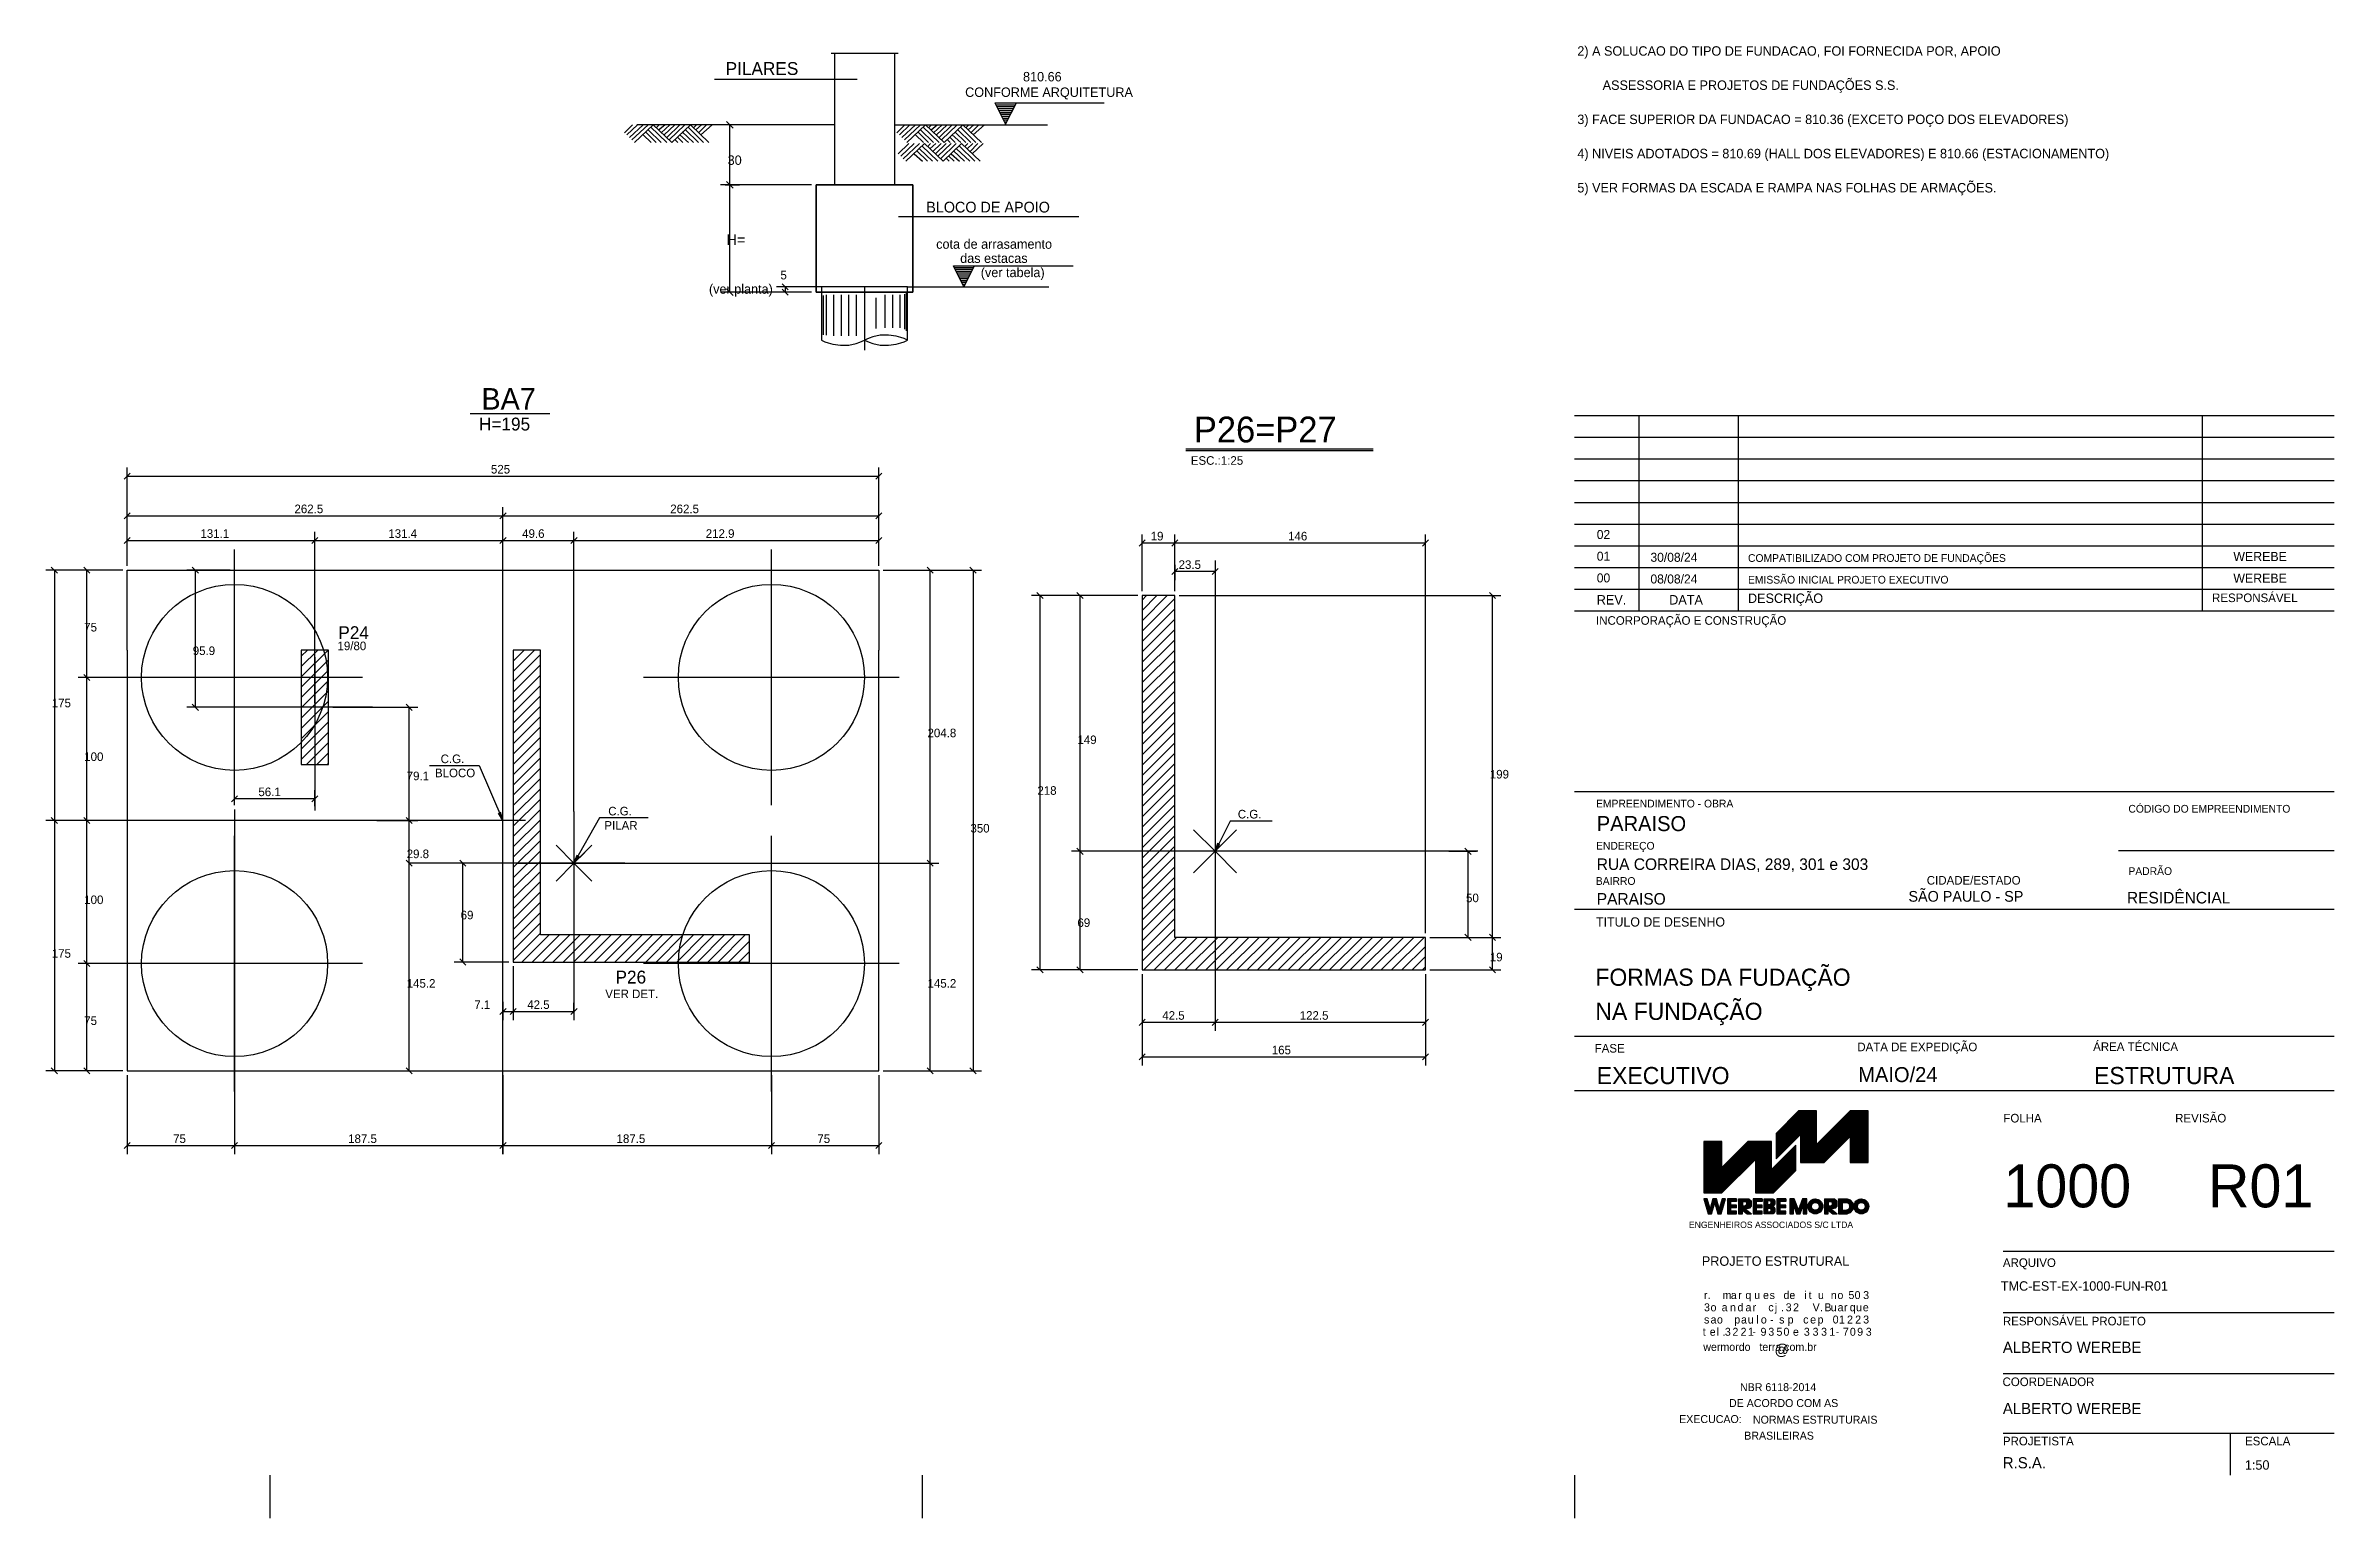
# Model space of a CAD drawing. Header units: metres. Extents: x -5 to 8419, y -6 to 3991.
# Drawn here: x 5705 to 8369, y 491 to 2206 of the extents above; entities that cross this region are included whole.
import ezdxf

# ---------------------------------------------------------------- set-up
doc = ezdxf.new("R2010")
doc.units = ezdxf.units.M

msp = doc.modelspace()

# ---------------------------------------------------------------- texts
at = {"layer": '2', "color": 2}
for s, height, p in [('30', 11, (6498.911565, 2066.921783)), ('H=', 12.500625, (6497.681541, 1973.541532)), ('(ver planta)', 10.98856, (6477.157077, 1916.828735)), ('5', 10, (6560.335226, 1933.519626)), ('525', 10, (6223.332865, 1707.434673)), ('ESC.:1:25', 10, (7038.163493, 1717.616876)), ('262.5', 10, (5994.57849, 1661.255852)), ('262.5', 10, (6432.08724, 1661.255852)), ('131.1', 10, (5885.0763, 1632.518643)), ('131.4', 10, (6103.830675, 1632.518643)), ('49.6', 10, (6259.667025, 1632.518643)), ('212.9', 10, (6473.4214, 1632.518643)), ('19', 10, (6991.429159, 1629.544304)), ('146', 10, (7151.429159, 1629.544304)), ('23.5', 10, (7023.929159, 1596.343335)), ('75', 10, (5749.818646, 1523.480642)), ('95.9', 10, (5876.16189, 1496.071411)), ('175', 10, (5712.024884, 1435.145642)), ('204.8', 10, (6731.63068, 1400.311812)), ('149', 10, (6906.148767, 1392.34362)), ('100', 10, (5749.818646, 1372.644392)), ('79.1', 10, (6125.23275, 1350.235161)), ('199', 10, (7386.281363, 1352.252961)), ('56.1', 10, (5952.57755, 1331.698174)), ('218', 10, (6859.541181, 1333.252961)), ('C.G.', 10, (7092.860425, 1305.703761)), ('350', 10, (6781.5896, 1289.309392)), ('29.8', 10, (6125.23275, 1259.475562)), ('100', 10, (5749.818646, 1205.974392)), ('50', 10, (7358.576214, 1208.173484)), ('69', 10, (6188.075692, 1188.235706)), ('69', 10, (6906.148767, 1179.34362)), ('175', 10, (5712.024884, 1143.473142)), ('19', 10, (7386.281363, 1139.252961)), ('145.2', 10, (6125.23275, 1108.639312)), ('7.1', 10, (6203.999535, 1083.872707)), ('42.5', 10, (6265.58381, 1083.872707)), ('145.2', 10, (6731.63068, 1108.639312)), ('75', 10, (5749.818646, 1065.138142)), ('42.5', 10, (7004.929159, 1071.261033)), ('122.5', 10, (7164.929159, 1071.261033)), ('165', 10, (7132.429159, 1031.004545)), ('75', 10, (5853.325365, 927.702389)), ('187.5', 10, (6057.07974, 927.702389)), ('187.5', 10, (6369.58599, 927.702389)), ('75', 10, (6603.340365, 927.702389))]:
    msp.add_text(s, height=height, dxfattribs=at).set_placement(p)
at = {"layer": '3', "color": 3}
for s, height, p in [('2) A SOLUCAO DO TIPO DE FUNDACAO, FOI FORNECIDA POR, APOIO', 11, (7488.164679, 2194.070967)), ('810.66', 11, (6842.786191, 2164.141311)), ('ASSESSORIA E PROJETOS DE FUNDAÇÕES S.S.', 11, (7517.630848, 2154.265791)), ('CONFORME ARQUITETURA', 11.00055, (6775.412224, 2146.075549)), ('3) FACE SUPERIOR DA FUNDACAO = 810.36 (EXCETO POÇO DOS ELEVADORES)', 11, (7488.164679, 2114.460615)), ('4) NIVEIS ADOTADOS = 810.69 (HALL DOS ELEVADORES) E 810.66 (ESTACIONAMENTO)', 11, (7488.164679, 2074.617236)), ('5) VER FORMAS DA ESCADA E RAMPA NAS FOLHAS DE ARMAÇÕES.', 11, (7488.164679, 2034.773857)), ('BLOCO DE APOIO', 12.500625, (6730.11992, 2011.458466)), ('cota de arrasamento', 11.00055, (6741.686905, 1969.21319)), ('das estacas', 11.00055, (6769.629708, 1952.734828)), ('(ver tabela)', 11.00055, (6793.59282, 1936.183219)), ('BA7', 25, (6212.290489, 1781.920966)), ('H=195', 15, (6209.317713, 1757.553453)), ('02', 10.5, (7510.782486, 1631.155763)), ('01', 10.5, (7510.782486, 1605.891996)), ('30/08/24', 10.5, (7573.295751, 1604.636421)), ('COMPATIBILIZADO COM PROJETO DE FUNDAÇÕES', 9, (7686.853623, 1604.523111)), ('WEREBE', 10.749893, (8251.91877, 1605.457043)), ('00', 10.499895, (7510.782486, 1580.628228)), ('08/08/24', 10.5, (7573.295751, 1579.372654)), ('EMISSÃO INICIAL PROJETO EXECUTIVO', 9, (7686.853623, 1579.259344)), ('WEREBE', 10.749893, (8251.91877, 1580.193275)), ('REV.', 10.99989, (7510.782486, 1554.864466)), ('DATA', 10.99989, (7595.112143, 1554.864466)), ('DESCRIÇÃO', 10.99989, (7686.853623, 1556.69619)), ('RESPONSÁVEL', 9.9999, (8227.127331, 1557.69618)), ('INCORPORAÇÃO E CONSTRUÇÃO', 9.9999, (7509.932859, 1531.276885)), ('19/80', 10, (6044.681299, 1501.686342)), ('BLOCO', 10, (6158.172696, 1353.737568)), ('C.G.', 10, (6164.748609, 1370.123472)), ('C.G.', 10, (6359.881505, 1309.25088)), ('EMPREENDIMENTO - OBRA', 8.99991, (7509.932859, 1318.537397)), ('CÓDIGO DO EMPREENDIMENTO', 8.99991, (8129.749966, 1312.491046)), ('PILAR', 10, (6355.392575, 1292.59982)), ('ENDEREÇO', 8.99991, (7509.932859, 1269.375451)), ('BAIRRO', 8.99991, (7509.709505, 1228.358501)), ('CIDADE/ESTADO', 9.9999, (7895.020583, 1228.670556)), ('PADRÃO', 8.99991, (8129.749966, 1239.865775)), ('TITULO DE DESENHO', 10.749893, (7509.932859, 1179.812221)), ('VER DET.', 10, (6356.429376, 1096.405732)), ('FASE', 9.9999, (7508.366853, 1033.024245)), ('DATA DE EXPEDIÇÃO', 9.9999, (7814.127598, 1034.614872)), ('ÁREA TÉCNICA', 9.9999, (8088.717323, 1034.89477)), ('FOLHA', 9.9999, (7984.19834, 951.63544)), ('REVISÃO', 9.9999, (8184.19634, 951.63544)), ('ENGENHEIROS ASSOCIADOS S/C LTDA', 7.499925, (7618.088735, 828.69201)), ('PROJETO ESTRUTURAL', 10.99989, (7633.127747, 784.699547)), ('ARQUIVO', 9.9999, (7983.629805, 783.360792)), ('r.', 9.249908, (7635.635972, 745.980477)), ('m', 9.249908, (7657.188491, 745.980477)), ('a', 9.249908, (7666.907144, 745.980477)), ('r', 9.249908, (7675.643384, 745.980477)), ('q', 9.249908, (7683.819084, 745.980477)), ('u', 9.249908, (7694.096325, 745.980477)), ('e', 9.249908, (7704.330597, 745.980477)), ('s', 9.249908, (7712.037552, 745.980477)), ('de', 9.249908, (7728.176062, 745.980477)), ('i', 9.249908, (7752.361367, 745.980477)), ('t', 9.249908, (7757.517566, 745.980477)), ('u', 9.249908, (7768.33777, 745.980477)), ('n', 9.249908, (7783.261449, 745.980477)), ('o', 9.249908, (7790.978168, 745.980477)), ('5', 9.249908, (7803.817884, 745.980477)), ('0', 9.249908, (7810.9975, 745.980477)), ('3', 9.249908, (7820.946619, 745.980477)), ('TMC-EST-EX-1000-FUN-R01', 11, (7981.233743, 755.70068)), ('s', 9.249908, (7635.635972, 717.482715)), ('3', 9.249908, (7635.635972, 731.732572)), ('o', 9.249908, (7643.270661, 731.732572)), ('a', 9.249908, (7643.315583, 717.482715)), ('o', 9.249908, (7650.727618, 717.482715)), ('a', 9.249908, (7656.217797, 731.732572)), ('n', 9.249908, (7665.91106, 731.732572)), ('p', 9.249908, (7670.90515, 717.482715)), ('d', 9.249908, (7674.659019, 731.732572)), ('a', 9.249908, (7678.752728, 717.482715)), ('a', 9.249908, (7683.922598, 731.732572)), ('u', 9.249908, (7686.600306, 717.482715)), ('r', 9.249908, (7692.154938, 731.732572)), ('l', 9.249908, (7696.549425, 717.482715)), ('o', 9.249908, (7701.820857, 717.482715)), ('c', 9.249908, (7710.531707, 731.732572)), ('-', 9.249908, (7712.510203, 717.482715)), ('j', 9.249908, (7718.096085, 731.732572)), ('s', 9.249908, (7723.1058, 717.482715)), ('.', 9.249908, (7725.303044, 731.732572)), ('3', 9.249908, (7730.707287, 731.732572)), ('p', 9.249908, (7733.047107, 717.482715)), ('2', 9.249908, (7739.353685, 731.732572)), ('c', 9.249908, (7751.117239, 717.482715)), ('e', 9.249908, (7759.24997, 717.482715)), ('V', 9.249908, (7762.091739, 731.732572)), ('p', 9.249908, (7767.833869, 717.482715)), ('.', 9.249908, (7770.648294, 731.732572)), ('B', 9.249908, (7775.783008, 731.732572)), ('u', 9.249908, (7783.159887, 731.732572)), ('0', 9.249908, (7785.454786, 717.482715)), ('a', 9.249908, (7791.19301, 731.732572)), ('1', 9.249908, (7792.68323, 717.482715)), ('r', 9.249908, (7798.569889, 731.732572)), ('2', 9.249908, (7802.171416, 717.482715)), ('q', 9.249908, (7805.292478, 731.732572)), ('2', 9.249908, (7811.659602, 717.482715)), ('u', 9.249908, (7812.669358, 731.732572)), ('e', 9.249908, (7820.540373, 731.732572)), ('3', 9.249908, (7820.962244, 717.482715)), ('RESPONSÁVEL PROJETO', 10, (7983.629805, 715.289621)), ('t', 9.249908, (7634.154772, 703.232857)), ('wermordo   terra.com.br', 9.249908, (7634.829339, 685.599244)), ('e', 9.249908, (7642.28555, 703.232857)), ('l', 9.249908, (7650.418281, 703.232857)), ('.', 9.249908, (7657.195557, 703.232857)), ('3', 9.249908, (7659.915864, 703.232857)), ('2', 9.249908, (7668.762577, 703.232857)), ('2', 9.249908, (7678.249787, 703.232857)), ('1', 9.249908, (7686.833685, 703.232857)), ('-', 9.249908, (7691.979158, 703.232857)), ('9', 9.249908, (7701.473204, 703.232857)), ('3', 9.249908, (7710.521942, 703.232857)), ('@', 12.499875, (7717.693745, 680.95476)), ('5', 9.249908, (7720.016964, 703.232857)), ('0', 9.249908, (7728.153601, 703.232857)), ('e', 9.249908, (7739.210131, 703.232857)), ('3', 9.249908, (7751.863325, 703.232857)), ('3', 9.249908, (7762.074161, 703.232857)), ('3', 9.249908, (7771.951015, 703.232857)), ('1', 9.249908, (7781.478263, 703.232857)), ('-', 9.249908, (7788.968423, 703.232857)), ('7', 9.249908, (7797.355058, 703.232857)), ('0', 9.249908, (7805.444821, 703.232857)), ('9', 9.249908, (7813.983798, 703.232857)), ('3', 9.249908, (7823.973932, 703.232857)), ('ALBERTO WEREBE', 12.99987, (7983.558338, 683.215428)), ('NBR 6118-2014', 9.25, (7677.547054, 638.751498)), ('COORDENADOR', 9.9999, (7983.221472, 644.59634)), ('DE ACORDO COM AS', 9.249908, (7664.755444, 620.215455)), ('ALBERTO WEREBE', 12.99987, (7983.558338, 611.980834)), ('EXECUCAO:', 9.249908, (7606.681585, 601.552496)), ('BRASILEIRAS', 9.249908, (7682.469718, 582.235556)), ('NORMAS ESTRUTURAIS', 9.249908, (7692.630353, 600.853534)), ('PROJETISTA', 9.9999, (7983.629805, 575.577728)), ('R.S.A.', 13, (7983.558338, 548.8297)), ('ESCALA', 9.9999, (8265.521402, 575.577728)), ('1:50', 11, (8265.3639, 547.210798))]:
    msp.add_text(s, height=height, dxfattribs=at).set_placement(p)
at = {"layer": '4', "color": 4}
for s, height, p in [('PILARES', 14.984399, (6496.561856, 2171.646239)), ('P24', 15, (6045.60362, 1514.581704)), ('RUA CORREIRA DIAS, 289, 301 e 303', 13.5, (7510.782486, 1245.687415)), ('PARAISO', 13.5, (7510.782486, 1205.336345)), ('SÃO PAULO - SP', 12.499875, (7873.696121, 1208.748954)), ('RESIDÊNCIAL', 13.5, (8128.027828, 1206.682591)), ('P26', 15, (6368.332295, 1113.455003)), ('EXECUTIVO', 20, (7510.782486, 996.279584)), ('MAIO/24', 17.5, (7815.147396, 998.656704)), ('ESTRUTURA', 19.9998, (8089.73712, 996.279584))]:
    msp.add_text(s, height=height, dxfattribs=at).set_placement(p)
at = {"layer": '6', "color": 6}
for s, height, p in [('P26=P27', 30, (7041.739402, 1743.722224)), ('PARAISO', 17.5, (7510.782486, 1290.977793)), ('FORMAS DA FUDAÇÃO', 20, (7509.156508, 1110.813724)), ('NA FUNDAÇÃO', 20, (7509.156508, 1071.078133)), ('1000', 50, (7984.19834, 852.817971)), ('R01', 50, (8222.430449, 852.817971))]:
    msp.add_text(s, height=height, dxfattribs=at).set_placement(p)

# ---------------------------------------------------------------- linework, layer by layer
for centre, radius in [((5924.826615, 1469.979392), 108.3355), ((6549.839115, 1469.979392), 108.3355), ((5924.826615, 1136.639392), 108.3355), ((6549.839115, 1136.639392), 108.3355), ((7765.266951, 853.901396), 8.762484), ((7765.266951, 853.901396), 4.499955), ((7818.742978, 853.901396), 8.762484), ((7818.742978, 853.901396), 4.499955)]:
    msp.add_circle(centre, radius)
at = {"layer": '1', "color": 1}
for p, q in [((5924.826615, 1321.071597), (5924.826615, 1618.887186)), ((6549.839115, 1321.071597), (6549.839115, 1618.887186)), ((8369.127539, 1547.155801), (7484.895681, 1547.155801)), ((6073.734409, 1469.979392), (5775.918603, 1469.979392)), ((6698.746909, 1469.979392), (6400.931103, 1469.979392)), ((8369.127539, 1336.641449), (7484.895681, 1336.641449)), ((5924.826615, 987.731597), (5924.826615, 1285.547186)), ((6549.839115, 987.731597), (6549.839115, 1285.547186)), ((8369.127539, 1268.080276), (8118.099189, 1268.080276)), ((8369.127539, 1199.519104), (7484.895681, 1199.519104)), ((6073.734409, 1136.639392), (5775.918603, 1136.639392)), ((6698.746909, 1136.639392), (6400.931103, 1136.639392)), ((8369.127539, 1051.628025), (7484.895681, 1051.628025)), ((8369.127539, 988.405996), (7484.895681, 988.405996)), ((7719.718578, 937.980634), (7746.800338, 965.064347)), ((7719.718578, 936.920098), (7747.860875, 965.064347)), ((7719.718578, 935.861514), (7748.921411, 965.064347)), ((7719.718578, 934.799025), (7749.9839, 965.064347)), ((7719.718578, 933.740442), (7751.044437, 965.064347)), ((7719.718578, 932.677952), (7752.104973, 965.064347)), ((7719.718578, 931.619369), (7753.165509, 965.064347)), ((7719.718578, 930.55688), (7754.226045, 965.064347)), ((7719.718578, 929.498297), (7755.286582, 965.064347)), ((7719.718578, 928.437761), (7756.347118, 965.064347)), ((7719.718578, 927.375271), (7757.407654, 965.064347)), ((7719.718578, 926.314735), (7758.46819, 965.064347)), ((7719.718578, 925.254199), (7759.528727, 965.064347)), ((7719.718578, 924.193662), (7760.589263, 965.064347)), ((7719.718578, 923.131173), (7761.649799, 965.064347)), ((7719.718578, 922.07259), (7762.710336, 965.064347)), ((7719.718578, 921.0101), (7763.772825, 965.064347)), ((7719.718578, 919.951517), (7764.831408, 965.064347)), ((7719.718578, 918.892934), (7765.891944, 965.064347)), ((7719.718578, 917.830445), (7766.805998, 964.913958)), ((7719.718578, 916.769908), (7766.805998, 963.853422)), ((7719.718578, 915.709372), (7766.805998, 962.794839)), ((7719.718578, 914.648836), (7766.805998, 961.732349)), ((7719.718578, 913.586347), (7766.805998, 960.673766)), ((7719.718578, 912.52581), (7766.805998, 959.611277)), ((7748.005404, 906.869617), (7806.196229, 965.064347)), ((7748.005404, 905.811034), (7807.256765, 965.064347)), ((7748.317901, 905.064947), (7808.317301, 965.064347)), ((7749.378438, 905.064947), (7809.377838, 965.064347)), ((7750.438974, 905.064947), (7810.438374, 965.064347)), ((7751.49951, 905.064947), (7811.49891, 965.064347)), ((7752.562, 905.064947), (7812.5614, 965.064347)), ((7753.622536, 905.064947), (7813.621936, 965.064347)), ((7754.683072, 905.064947), (7814.682472, 965.064347)), ((7755.741655, 905.064947), (7815.743008, 965.064347)), ((7756.802192, 905.064947), (7816.803545, 965.064347)), ((7757.864681, 905.064947), (7817.862128, 965.064347)), ((7758.925217, 905.064947), (7818.922664, 965.064347)), ((7759.985753, 905.064947), (7819.985153, 965.064347)), ((7761.04629, 905.064947), (7821.04569, 965.064347)), ((7762.106826, 905.064947), (7822.106226, 965.064347)), ((7763.167362, 905.064947), (7823.166762, 965.064347)), ((7764.227899, 905.064947), (7824.227299, 965.064347)), ((7765.288435, 905.064947), (7825.287835, 965.064347)), ((7766.348971, 905.064947), (7826.348371, 965.064347)), ((7767.409507, 905.064947), (7826.805398, 964.458885)), ((7768.470044, 905.064947), (7826.805398, 963.398348)), ((7769.53058, 905.064947), (7826.805398, 962.337812)), ((7770.591116, 905.064947), (7826.805398, 961.275323)), ((7771.653606, 905.064947), (7826.805398, 960.21674)), ((7719.718578, 911.465274), (7766.805998, 958.552694)), ((7719.718578, 910.404738), (7766.805998, 957.490204)), ((7719.718578, 909.346155), (7766.805998, 956.431621)), ((7748.005404, 936.568539), (7766.805998, 955.371085)), ((7748.005404, 935.508002), (7766.805998, 954.308596)), ((7748.005404, 934.447466), (7766.805998, 953.248059)), ((7748.005404, 933.384977), (7766.805998, 952.187523)), ((7748.005404, 932.326393), (7766.805998, 951.126987)), ((7748.005404, 931.263904), (7766.805998, 950.064497)), ((7748.005404, 930.205321), (7766.805998, 949.005914)), ((7748.005404, 929.142832), (7766.805998, 947.943425)), ((7748.005404, 928.084248), (7766.805998, 946.884842)), ((7748.005404, 927.021759), (7766.805998, 945.826258)), ((7748.005404, 925.963176), (7766.805998, 944.763769)), ((7748.005404, 924.90264), (7766.805998, 943.703233)), ((7748.005404, 923.84015), (7766.805998, 942.642697)), ((7748.005404, 922.779614), (7766.805998, 941.58216)), ((7748.005404, 921.719078), (7766.805998, 940.519671)), ((7748.005404, 920.658541), (7766.805998, 939.459135)), ((7748.005404, 919.596052), (7766.805998, 938.400551)), ((7748.005404, 918.537469), (7766.805998, 937.338062)), ((7748.005404, 917.478886), (7766.805998, 936.279479)), ((7748.005404, 916.416396), (7766.805998, 935.21699)), ((7748.005404, 915.357813), (7766.805998, 934.158406)), ((7748.005404, 914.295324), (7766.805998, 933.095917)), ((7772.712189, 905.064947), (7826.805398, 959.15425)), ((7773.772725, 905.064947), (7826.805398, 958.095667)), ((7774.833261, 905.064947), (7826.805398, 957.033178)), ((7805.805608, 935.326363), (7826.805398, 956.328107)), ((7805.805608, 934.26778), (7826.805398, 955.265617)), ((7805.805608, 933.205291), (7826.805398, 954.205081)), ((7805.805608, 932.146708), (7826.805398, 953.146498)), ((7805.805608, 931.084218), (7826.805398, 952.084008)), ((7805.805608, 930.025635), (7826.805398, 951.025425)), ((7805.805608, 928.965099), (7826.805398, 949.962936)), ((7805.805608, 927.90261), (7826.805398, 948.904353)), ((7805.805608, 926.842073), (7826.805398, 947.841863)), ((7805.805608, 925.781537), (7826.805398, 946.78328)), ((7805.805608, 924.721001), (7826.805398, 945.720791)), ((7805.805608, 923.658511), (7826.805398, 944.660255)), ((7805.805608, 922.599928), (7826.805398, 943.599718)), ((7805.805608, 921.541345), (7826.805398, 942.539182)), ((7805.805608, 920.478856), (7826.805398, 941.478646)), ((7805.805608, 919.420273), (7826.805398, 940.416156)), ((7805.805608, 918.357783), (7826.805398, 939.357573)), ((7805.805608, 917.297247), (7826.805398, 938.295084)), ((7805.805608, 916.236711), (7826.805398, 937.236501)), ((7805.805608, 915.176174), (7826.805398, 936.177917)), ((7805.805608, 914.113685), (7826.805398, 935.115428)), ((7805.805608, 913.053149), (7826.805398, 934.054892)), ((7805.805608, 911.994566), (7826.805398, 932.994356)), ((7656.420383, 929.5315), (7635.420593, 929.5315)), ((7635.420593, 929.5315), (7635.420593, 869.5321)), ((7635.420593, 929.318611), (7635.631528, 929.5315)), ((7635.420593, 928.256122), (7636.692065, 929.5315)), ((7635.420593, 927.197539), (7637.752601, 929.5315)), ((7635.420593, 926.138955), (7638.813137, 929.5315)), ((7635.420593, 925.076466), (7639.873673, 929.5315)), ((7635.420593, 924.013977), (7640.93421, 929.5315)), ((7635.420593, 922.955393), (7641.996699, 929.5315)), ((7635.420593, 921.894857), (7643.057235, 929.5315)), ((7635.420593, 920.834321), (7644.115818, 929.5315)), ((7635.420593, 919.771832), (7645.176355, 929.5315)), ((7635.420593, 918.711295), (7646.236891, 929.5315)), ((7635.420593, 917.650759), (7647.29938, 929.5315)), ((7635.420593, 916.592176), (7648.359917, 929.5315)), ((7635.420593, 915.529686), (7649.420453, 929.5315)), ((7635.420593, 914.471103), (7650.480989, 929.5315)), ((7635.420593, 913.408614), (7651.541525, 929.5315)), ((7635.420593, 912.350031), (7652.602062, 929.5315)), ((7635.420593, 911.289494), (7653.662598, 929.5315)), ((7635.420593, 910.227005), (7654.723134, 929.5315)), ((7635.420593, 909.166469), (7655.78367, 929.5315)), ((7635.420593, 877.350381), (7687.601712, 929.5315)), ((7635.420593, 876.287891), (7688.662248, 929.5315)), ((7635.420593, 875.225402), (7689.722784, 929.5315)), ((7635.420593, 874.166819), (7690.785274, 929.5315)), ((7635.420593, 873.106283), (7691.84581, 929.5315)), ((7635.420593, 872.045746), (7692.906346, 929.5315)), ((7635.420593, 870.983257), (7693.966882, 929.5315)), ((7635.420593, 869.922721), (7695.027419, 929.5315)), ((7635.420593, 908.105933), (7656.420383, 929.107676)), ((7635.420593, 907.045396), (7656.420383, 928.047139)), ((7635.420593, 905.986813), (7656.420383, 926.98465)), ((7635.420593, 904.924324), (7656.420383, 925.924114)), ((7635.420593, 903.861834), (7656.420383, 924.863577)), ((7635.420593, 902.803251), (7656.420383, 923.803041)), ((7635.420593, 901.744668), (7656.420383, 922.740552)), ((7635.420593, 900.682179), (7656.420383, 921.680016)), ((7635.420593, 899.619689), (7656.420383, 920.619479)), ((7635.420593, 898.561106), (7656.420383, 919.560896)), ((7635.420593, 897.50057), (7656.420383, 918.502313)), ((7635.420593, 896.440034), (7656.420383, 917.439824)), ((7635.420593, 895.377544), (7656.420383, 916.377334)), ((7635.420593, 894.317008), (7656.420383, 915.318751)), ((7635.420593, 893.256472), (7656.420383, 914.258215)), ((7635.420593, 892.197889), (7656.420383, 913.195725)), ((7635.420593, 891.135399), (7656.420383, 912.135189)), ((7635.420593, 890.07291), (7656.420383, 911.074653)), ((7635.420593, 889.014327), (7656.420383, 910.014117)), ((7635.420593, 887.955743), (7656.420383, 908.955533)), ((7635.420593, 886.895207), (7656.420383, 907.893044)), ((7635.420593, 885.832718), (7656.420383, 906.830555)), ((7636.088555, 869.5321), (7696.086002, 929.5315)), ((7637.149091, 869.5321), (7697.146538, 929.5315)), ((7638.209627, 869.5321), (7698.209027, 929.5315)), ((7639.270164, 869.5321), (7699.269564, 929.5315)), ((7640.3307, 869.5321), (7700.3301, 929.5315)), ((7641.391236, 869.5321), (7701.390636, 929.5315)), ((7642.453726, 869.5321), (7702.451173, 929.5315)), ((7643.512309, 869.5321), (7703.511709, 929.5315)), ((7644.572845, 869.5321), (7704.572245, 929.5315)), ((7645.633381, 869.5321), (7705.632781, 929.5315)), ((7646.693918, 869.5321), (7706.693318, 929.5315)), ((7647.754454, 869.5321), (7707.753854, 929.5315)), ((7648.81499, 869.5321), (7708.81439, 929.5315)), ((7649.87748, 869.5321), (7709.87688, 929.5315)), ((7650.938016, 869.5321), (7710.937416, 929.5315)), ((7651.996599, 869.5321), (7711.995999, 929.5315)), ((7653.057135, 869.5321), (7713.058488, 929.5315)), ((7654.117672, 869.5321), (7714.119025, 929.5315)), ((7655.180161, 869.5321), (7714.220586, 928.572525)), ((7656.240697, 869.5321), (7714.220586, 927.510035)), ((7656.420383, 899.229068), (7656.420383, 929.5315)), ((7686.720861, 929.5315), (7656.420383, 899.229068)), ((7656.420383, 869.5321), (7695.419993, 908.529756)), ((7714.220586, 929.5315), (7686.720861, 929.5315)), ((7695.419993, 907.648906), (7714.220586, 926.451452)), ((7695.419993, 906.58837), (7714.220586, 925.390916)), ((7695.419993, 877.951937), (7742.503506, 925.039357)), ((7695.419993, 905.527833), (7714.220586, 924.33038)), ((7695.419993, 876.889448), (7742.503506, 923.976868)), ((7695.419993, 904.467297), (7714.220586, 923.26789)), ((7695.419993, 875.830865), (7742.503506, 922.916331)), ((7695.419993, 903.408714), (7714.220586, 922.207354)), ((7695.419993, 874.772282), (7742.503506, 921.855795)), ((7695.419993, 902.346225), (7714.220586, 921.146818)), ((7695.419993, 873.709792), (7742.503506, 920.795259)), ((7695.419993, 901.283735), (7714.220586, 920.088235)), ((7695.419993, 872.649256), (7742.503506, 919.732769)), ((7695.419993, 900.225152), (7714.220586, 919.025745)), ((7695.419993, 871.58872), (7742.503506, 918.672233)), ((7695.419993, 899.166569), (7714.220586, 917.967162)), ((7695.419993, 870.528183), (7742.503506, 917.611697)), ((7695.419993, 898.106033), (7714.220586, 916.904673)), ((7695.419993, 897.043543), (7714.220586, 915.84609)), ((7695.419993, 895.983007), (7714.220586, 914.785553)), ((7695.419993, 894.922471), (7714.220586, 913.723064)), ((7695.419993, 893.861934), (7714.220586, 912.662528)), ((7695.419993, 892.799445), (7714.220586, 911.601991)), ((7695.419993, 891.738909), (7714.220586, 910.541455)), ((7695.419993, 890.678372), (7714.220586, 909.482872)), ((7695.419993, 908.529756), (7695.419993, 869.5321)), ((7695.419993, 889.619789), (7714.220586, 908.420383)), ((7695.419993, 888.561206), (7714.220586, 907.357893)), ((7695.419993, 887.498717), (7714.220586, 906.29931)), ((7695.482492, 869.5321), (7742.503506, 916.553114)), ((7696.543028, 869.5321), (7742.503506, 915.494531)), ((7697.603565, 869.5321), (7742.503506, 914.432041)), ((7698.666054, 869.5321), (7742.503506, 913.369552)), ((7699.72659, 869.5321), (7742.503506, 912.310969)), ((7700.787127, 869.5321), (7742.503506, 911.250432)), ((7701.847663, 869.5321), (7742.503506, 910.187943)), ((7702.906246, 869.5321), (7742.503506, 909.127407)), ((7703.968735, 869.5321), (7742.503506, 908.06687)), ((7705.029272, 869.5321), (7742.503506, 907.006334)), ((7706.089808, 869.5321), (7742.503506, 905.947751)), ((7714.220586, 897.031825), (7714.220586, 929.5315)), ((7742.503506, 925.314745), (7714.220586, 897.031825)), ((7742.503506, 895.615823), (7742.503506, 925.314745)), ((7748.005404, 913.234788), (7766.805998, 932.037334)), ((7748.005404, 912.174251), (7766.805998, 930.974845)), ((7748.005404, 911.113715), (7766.805998, 929.914308)), ((7748.005404, 910.051226), (7766.805998, 928.853772)), ((7748.005404, 908.990689), (7766.805998, 927.793236)), ((7748.005404, 907.932106), (7766.805998, 926.732699)), ((7805.805608, 910.932076), (7826.805398, 931.933819)), ((7805.805608, 909.873493), (7826.805398, 930.87133)), ((7805.805608, 908.811004), (7826.805398, 929.810794)), ((7805.805608, 907.75242), (7826.805398, 928.750257)), ((7805.805608, 906.689931), (7826.805398, 927.689721)), ((7805.805608, 905.631348), (7826.805398, 926.631138)), ((7806.299743, 905.064947), (7826.805398, 925.568649)), ((7807.36028, 905.064947), (7826.805398, 924.510065)), ((7808.420816, 905.064947), (7826.805398, 923.447576)), ((7809.481352, 905.064947), (7826.805398, 922.388993)), ((7810.541888, 905.064947), (7826.805398, 921.326503)), ((7811.602425, 905.064947), (7826.805398, 920.265967)), ((7812.662961, 905.064947), (7826.805398, 919.205431)), ((7813.723497, 905.064947), (7826.805398, 918.144895)), ((7814.784034, 905.064947), (7826.805398, 917.084358)), ((7815.84457, 905.064947), (7826.805398, 916.021869)), ((7816.907059, 905.064947), (7826.805398, 914.963286)), ((7817.965642, 905.064947), (7826.805398, 913.900796)), ((7819.026179, 905.064947), (7826.805398, 912.842213)), ((7820.088668, 905.064947), (7826.805398, 911.779724)), ((7821.149204, 905.064947), (7826.805398, 910.721141)), ((7822.207787, 905.064947), (7826.805398, 909.660605)), ((7823.268324, 905.064947), (7826.805398, 908.600068)), ((7824.330813, 905.064947), (7826.805398, 907.539532)), ((7825.391349, 905.064947), (7826.805398, 906.477043)), ((7635.420593, 884.772182), (7656.420383, 905.771972)), ((7635.420593, 883.711645), (7656.420383, 904.713388)), ((7635.420593, 882.651109), (7656.420383, 903.650899)), ((7635.420593, 881.58862), (7656.420383, 902.590363)), ((7635.420593, 880.530036), (7656.420383, 901.529826)), ((7635.420593, 879.467547), (7656.420383, 900.46929)), ((7635.420593, 878.408964), (7656.420383, 899.408754)), ((7695.419993, 886.436227), (7714.220586, 905.240727)), ((7695.419993, 885.377644), (7714.220586, 904.178237)), ((7695.419993, 884.317108), (7714.220586, 903.115748)), ((7695.419993, 883.254619), (7714.220586, 902.057165)), ((7695.419993, 882.194082), (7714.220586, 900.996629)), ((7695.419993, 881.133546), (7714.220586, 899.936092)), ((7695.419993, 880.07301), (7714.220586, 898.873603)), ((7695.419993, 879.014427), (7714.220586, 897.813067)), ((7707.150344, 869.5321), (7742.503506, 904.885262)), ((7708.210881, 869.5321), (7742.503506, 903.822772)), ((7709.271417, 869.5321), (7742.503506, 902.764189)), ((7710.331953, 869.5321), (7742.503506, 901.705606)), ((7711.392489, 869.5321), (7742.503506, 900.643117)), ((7712.453026, 869.5321), (7742.503506, 899.58258)), ((7713.513562, 869.5321), (7742.503506, 898.522044)), ((7714.574098, 869.5321), (7742.503506, 897.461508)), ((7715.634634, 869.5321), (7742.503506, 896.400971)), ((7716.341659, 869.5321), (7742.503506, 895.693947)), ((7716.419783, 869.5321), (7742.503506, 895.615823)), ((7826.449933, 905.064947), (7826.805398, 905.416506)), ((7635.420593, 869.5321), (7656.420383, 869.5321)), ((7635.498717, 862.377874), (7635.770199, 862.651309)), ((7635.73309, 861.553664), (7636.830735, 862.651309)), ((7635.969415, 860.729453), (7637.891271, 862.651309)), ((7636.205741, 859.905243), (7638.951808, 862.651309)), ((7636.440114, 859.081032), (7639.551411, 862.190376)), ((7636.67644, 858.254869), (7639.787737, 861.368119)), ((7636.910812, 857.428705), (7640.024062, 860.541955)), ((7637.147138, 856.604494), (7640.258435, 859.717745)), ((7637.381511, 855.782237), (7640.494761, 858.893534)), ((7637.61979, 854.956073), (7640.731087, 858.06737)), ((7637.856115, 854.131863), (7640.965459, 857.241207)), ((7638.090488, 853.307652), (7641.201785, 856.416996)), ((7638.326814, 852.481489), (7641.436158, 855.592786)), ((7638.561186, 851.655325), (7641.672483, 854.766622)), ((7638.797512, 850.831115), (7641.908809, 853.940459)), ((7639.033838, 850.006904), (7642.145135, 853.116248)), ((7639.738909, 847.530366), (7647.24274, 855.032245)), ((7639.975235, 846.706156), (7646.816963, 853.547884)), ((7642.818956, 851.315485), (7647.525941, 856.022469)), ((7643.24278, 852.803751), (7647.949764, 857.506829)), ((7643.668557, 854.288111), (7650.496614, 861.116168)), ((7644.092381, 855.772472), (7650.260288, 861.940379)), ((7644.516205, 857.256832), (7649.912635, 862.651309)), ((7644.940029, 858.741192), (7648.852099, 862.651309)), ((7645.365806, 860.225552), (7647.791563, 862.651309)), ((7645.787677, 861.709912), (7646.731027, 862.651309)), ((7648.119685, 857.676749), (7650.73294, 860.291958)), ((7648.354057, 856.850586), (7650.969265, 859.465794)), ((7648.590383, 856.026375), (7651.205591, 858.63963)), ((7648.824756, 855.202165), (7651.439964, 857.819326)), ((7649.061081, 854.376001), (7651.67629, 856.993162)), ((7649.295454, 853.549838), (7651.912615, 856.166999)), ((7649.533733, 852.725627), (7652.146988, 855.342788)), ((7649.768106, 851.901416), (7652.383314, 854.518578)), ((7650.004431, 851.077206), (7652.617687, 853.692414)), ((7650.240757, 850.252995), (7652.854012, 852.866251)), ((7650.947781, 847.780364), (7658.646923, 855.4756)), ((7651.182154, 846.9542), (7658.223099, 853.991239)), ((7653.471194, 851.362359), (7659.070747, 856.963866)), ((7653.895017, 852.84672), (7659.494571, 858.448226)), ((7654.318841, 854.33108), (7659.920348, 859.932586)), ((7654.744618, 855.81544), (7660.342219, 861.416946)), ((7655.166489, 857.2998), (7660.519951, 862.651309)), ((7655.592266, 858.78416), (7659.459415, 862.651309)), ((7656.01609, 860.272427), (7658.398879, 862.651309)), ((7656.439914, 861.756787), (7657.338342, 862.651309)), ((7662.947661, 862.229438), (7663.369532, 862.651309)), ((7662.947661, 861.166949), (7664.430068, 862.651309)), ((7662.947661, 860.108366), (7665.492558, 862.651309)), ((7662.947661, 859.049783), (7666.553094, 862.651309)), ((7662.947661, 857.987293), (7667.61363, 862.651309)), ((7662.947661, 856.924804), (7668.674167, 862.651309)), ((7662.947661, 855.866221), (7669.734703, 862.651309)), ((7662.947661, 862.651309), (7662.947661, 845.151484)), ((7673.447556, 862.651309), (7662.947661, 862.651309)), ((7662.947661, 854.805684), (7666.947621, 858.803691)), ((7662.947661, 853.745148), (7666.947621, 857.745108)), ((7662.947661, 852.682659), (7666.947621, 856.682619)), ((7662.947661, 851.622122), (7666.947621, 855.624036)), ((7662.947661, 850.561586), (7667.787457, 855.403335)), ((7662.947661, 849.503003), (7668.847993, 855.403335)), ((7662.947661, 848.440514), (7669.908529, 855.403335)), ((7666.947621, 855.403335), (7666.947621, 859.651339)), ((7673.447556, 859.651339), (7666.947621, 859.651339)), ((7673.447556, 855.403335), (7666.947621, 855.403335)), ((7667.795269, 859.651339), (7670.793286, 862.651309)), ((7667.969095, 852.403365), (7670.971019, 855.403335)), ((7668.855805, 859.651339), (7671.853822, 862.651309)), ((7669.029632, 852.403365), (7672.031555, 855.403335)), ((7669.914389, 859.651339), (7672.916312, 862.651309)), ((7670.090168, 852.403365), (7673.092091, 855.403335)), ((7670.974925, 859.651339), (7673.447556, 862.122017)), ((7671.150704, 852.403365), (7673.447556, 854.698264)), ((7672.035461, 859.651339), (7673.447556, 861.061481)), ((7672.209287, 852.403365), (7673.447556, 853.63968)), ((7673.095997, 859.651339), (7673.447556, 860.000945)), ((7673.447556, 862.651309), (7673.447556, 859.651339)), ((7673.447556, 860.000945), (7673.447556, 862.651309)), ((7673.447556, 852.403365), (7673.447556, 855.403335)), ((7675.947531, 861.522414), (7677.076426, 862.651309)), ((7675.947531, 860.459925), (7678.138916, 862.651309)), ((7675.947531, 859.401341), (7679.199452, 862.651309)), ((7675.947531, 858.340805), (7680.259988, 862.651309)), ((7675.947531, 857.280269), (7681.320524, 862.651309)), ((7675.947531, 856.21778), (7682.381061, 862.651309)), ((7675.947531, 855.157243), (7683.439644, 862.651309)), ((7675.947531, 862.651309), (7675.947531, 845.151484)), ((7675.947531, 862.651309), (7685.947431, 862.651309)), ((7675.947531, 846.672953), (7689.464974, 860.190396)), ((7675.947531, 845.612417), (7689.851689, 859.518528)), ((7675.947531, 854.096707), (7680.445533, 858.600568)), ((7675.947531, 853.038124), (7680.445533, 857.538079)), ((7675.947531, 851.975635), (7680.445533, 856.47559)), ((7675.947531, 850.917051), (7680.445533, 855.417006)), ((7675.947531, 848.795979), (7681.455289, 854.303736)), ((7675.947531, 849.854562), (7680.394752, 854.303736)), ((7675.947531, 847.735443), (7682.502153, 854.290064)), ((7680.445533, 859.498997), (7680.445533, 854.303736)), ((7680.445533, 859.498997), (7682.179891, 859.498997)), ((7682.179891, 854.303736), (7680.445533, 854.303736)), ((7680.777561, 849.38191), (7690.158327, 858.760723)), ((7684.50018, 862.651309), (7681.349821, 859.498997)), ((7681.36154, 848.905353), (7690.365356, 857.911122)), ((7682.425982, 859.514622), (7685.56267, 862.651309)), ((7683.334176, 859.362279), (7686.470864, 862.50092)), ((7684.023622, 858.991189), (7687.21695, 862.18647)), ((7684.550961, 858.459945), (7687.882959, 861.791943)), ((7684.590023, 851.075253), (7690.445433, 856.92871)), ((7684.920098, 857.766592), (7688.480609, 861.329057)), ((7685.066581, 856.854492), (7689.005994, 860.793906)), ((7685.773605, 851.198299), (7690.322388, 855.745128)), ((7687.478666, 851.842823), (7689.673957, 854.038114)), ((7692.945408, 862.229438), (7693.369232, 862.651309)), ((7692.945408, 861.166949), (7694.429768, 862.651309)), ((7692.945408, 860.108366), (7695.492258, 862.651309)), ((7692.945408, 859.049783), (7696.552794, 862.651309)), ((7692.945408, 857.987293), (7697.61333, 862.651309)), ((7692.945408, 856.924804), (7698.671913, 862.651309)), ((7692.945408, 855.866221), (7699.73245, 862.651309)), ((7692.945408, 862.651309), (7692.945408, 845.151484)), ((7703.445303, 862.651309), (7692.945408, 862.651309)), ((7692.945408, 854.805684), (7696.947321, 858.803691)), ((7692.945408, 853.745148), (7696.947321, 857.745108)), ((7692.945408, 852.682659), (7696.947321, 856.682619)), ((7692.945408, 851.622122), (7696.947321, 855.624036)), ((7692.945408, 850.561586), (7697.787157, 855.403335)), ((7692.945408, 849.503003), (7698.849646, 855.403335)), ((7692.945408, 848.440514), (7699.910182, 855.403335)), ((7695.419993, 869.5321), (7716.419783, 869.5321)), ((7696.947321, 855.403335), (7696.947321, 859.651339)), ((7703.445303, 859.651339), (7696.947321, 859.651339)), ((7703.445303, 855.403335), (7696.947321, 855.403335)), ((7697.794969, 859.651339), (7700.794939, 862.651309)), ((7697.968795, 852.403365), (7700.968765, 855.403335)), ((7698.853552, 859.651339), (7701.855475, 862.651309)), ((7699.029332, 852.403365), (7702.029302, 855.403335)), ((7699.916042, 859.651339), (7702.916012, 862.651309)), ((7700.087915, 852.403365), (7703.091791, 855.403335)), ((7700.976578, 859.651339), (7703.445303, 862.122017)), ((7701.148451, 852.403365), (7703.445303, 854.698264)), ((7702.035161, 859.651339), (7703.445303, 861.061481)), ((7702.210941, 852.403365), (7703.445303, 853.63968)), ((7703.09765, 859.651339), (7703.445303, 860.000945)), ((7703.445303, 862.651309), (7703.445303, 859.651339)), ((7703.445303, 860.000945), (7703.445303, 862.651309)), ((7703.445303, 852.403365), (7703.445303, 855.403335)), ((7705.697234, 856.924804), (7711.421786, 862.651309)), ((7705.697234, 862.227485), (7706.119105, 862.651309)), ((7705.697234, 861.166949), (7707.181594, 862.651309)), ((7705.697234, 860.108366), (7708.24213, 862.651309)), ((7705.697234, 859.049783), (7709.300713, 862.651309)), ((7705.697234, 857.987293), (7710.36125, 862.651309)), ((7705.697234, 845.151484), (7705.697234, 862.651309)), ((7705.697234, 862.651309), (7715.697134, 862.651309)), ((7705.697234, 848.795979), (7717.585787, 860.684532)), ((7705.697234, 847.735443), (7717.910002, 859.948211)), ((7705.697234, 855.866221), (7709.628835, 859.795869)), ((7705.697234, 854.805684), (7709.628835, 858.737286)), ((7705.697234, 853.745148), (7709.628835, 857.676749)), ((7705.697234, 852.682659), (7709.628835, 856.616213)), ((7705.697234, 851.622122), (7710.197189, 856.124031)), ((7705.697234, 850.561586), (7711.257725, 856.124031)), ((7705.697234, 849.854562), (7711.964749, 856.124031)), ((7709.628835, 860.430628), (7709.628835, 856.124031)), ((7712.12881, 860.430628), (7709.628835, 860.430628)), ((7709.628835, 856.124031), (7712.12881, 856.124031)), ((7709.908129, 860.430628), (7712.130763, 862.651309)), ((7710.704996, 851.680716), (7718.118985, 859.096657)), ((7710.970619, 860.430628), (7713.1913, 862.651309)), ((7711.765533, 851.680716), (7718.18539, 858.100573)), ((7712.031155, 860.430628), (7714.249883, 862.651309)), ((7712.53115, 851.38775), (7717.972502, 856.827148)), ((7712.665914, 860.006804), (7715.310419, 862.651309)), ((7713.009661, 850.803771), (7715.941272, 853.737336)), ((7713.101457, 859.38181), (7716.09752, 862.377874)), ((7713.171768, 857.33105), (7717.169775, 861.329057)), ((7713.296767, 848.971758), (7717.048683, 852.721721)), ((7713.306533, 850.040107), (7716.533063, 853.26859)), ((7713.343642, 858.561506), (7716.673687, 861.889598)), ((7720.445133, 862.229438), (7720.87091, 862.651309)), ((7720.445133, 861.166949), (7721.929493, 862.651309)), ((7720.445133, 860.108366), (7722.99003, 862.651309)), ((7720.445133, 859.049783), (7724.050566, 862.651309)), ((7720.445133, 857.987293), (7725.111102, 862.651309)), ((7720.445133, 856.924804), (7726.171638, 862.651309)), ((7720.445133, 855.866221), (7727.232175, 862.651309)), ((7720.445133, 862.651309), (7720.445133, 845.151484)), ((7730.945028, 862.651309), (7720.445133, 862.651309)), ((7720.445133, 854.805684), (7724.447046, 858.803691)), ((7720.445133, 853.745148), (7724.447046, 857.745108)), ((7720.445133, 852.682659), (7724.447046, 856.682619)), ((7720.445133, 851.622122), (7724.447046, 855.624036)), ((7720.445133, 850.561586), (7725.286882, 855.403335)), ((7720.445133, 849.503003), (7726.347418, 855.403335)), ((7720.445133, 848.440514), (7727.407954, 855.403335)), ((7724.447046, 855.403335), (7724.447046, 859.651339)), ((7730.945028, 859.651339), (7724.447046, 859.651339)), ((7730.945028, 855.403335), (7724.447046, 855.403335)), ((7725.292741, 859.651339), (7728.294664, 862.651309)), ((7725.466567, 852.403365), (7728.46849, 855.403335)), ((7726.353277, 859.651339), (7729.3552, 862.651309)), ((7726.527104, 852.403365), (7729.529027, 855.403335)), ((7727.413814, 859.651339), (7730.413784, 862.651309)), ((7727.58764, 852.403365), (7730.589563, 855.403335)), ((7728.47435, 859.651339), (7730.945028, 862.122017)), ((7728.648176, 852.403365), (7730.945028, 854.698264)), ((7729.534886, 859.651339), (7730.945028, 861.061481)), ((7729.710666, 852.403365), (7730.945028, 853.63968)), ((7730.595422, 859.651339), (7730.945028, 860.000945)), ((7730.945028, 862.651309), (7730.945028, 859.651339)), ((7730.945028, 860.000945), (7730.945028, 862.651309)), ((7730.945028, 852.403365), (7730.945028, 855.403335)), ((7735.755527, 862.422796), (7735.985993, 862.651309)), ((7735.755527, 861.360306), (7737.04653, 862.651309)), ((7735.755527, 860.29977), (7738.109019, 862.651309)), ((7735.755527, 859.239234), (7739.169555, 862.651309)), ((7735.755527, 858.178697), (7740.230092, 862.651309)), ((7735.755527, 857.120114), (7740.90196, 862.264594)), ((7735.755527, 856.057625), (7741.189066, 861.491164)), ((7735.755527, 854.995136), (7741.480079, 860.721641)), ((7735.755527, 853.936552), (7741.769139, 859.948211)), ((7735.755527, 852.877969), (7742.058198, 859.178687)), ((7735.755527, 851.81548), (7742.347258, 858.405258)), ((7735.755527, 851.108456), (7739.755487, 855.108416)), ((7735.755527, 850.045966), (7739.755487, 854.049833)), ((7735.755527, 848.98543), (7739.755487, 852.987343)), ((7739.864861, 854.864277), (7742.636318, 857.637687)), ((7740.151967, 854.092801), (7742.92733, 856.866211)), ((7740.44298, 853.321324), (7743.21639, 856.094734)), ((7740.73204, 852.549848), (7743.505449, 855.323257)), ((7741.021099, 851.778371), (7743.794509, 854.551781)), ((7741.310159, 851.006894), (7744.083569, 853.780304)), ((7741.599219, 850.235418), (7744.372628, 853.008827)), ((7742.75741, 847.149511), (7755.255332, 859.649386)), ((7743.044517, 846.378034), (7750.915532, 854.249049)), ((7746.089408, 851.543998), (7755.255332, 860.709922)), ((7746.724167, 853.237341), (7755.255332, 861.768505)), ((7747.362833, 854.936542), (7755.077599, 862.651309)), ((7747.997592, 856.631838), (7754.017063, 862.651309)), ((7748.634304, 858.33104), (7752.956527, 862.651309)), ((7749.271017, 860.026335), (7751.895991, 862.651309)), ((7749.907729, 861.725537), (7750.835454, 862.651309)), ((7751.255372, 854.942402), (7755.255332, 858.940409)), ((7751.255372, 853.879912), (7755.255332, 857.881825)), ((7751.255372, 852.819376), (7755.255332, 856.819336)), ((7751.255372, 851.75884), (7755.255332, 855.756847)), ((7751.255372, 850.698304), (7755.255332, 854.698264)), ((7751.255372, 849.63972), (7755.255332, 853.63968)), ((7756.517038, 854.141628), (7765.028672, 862.655215)), ((7756.542428, 853.106483), (7766.063818, 862.627872)), ((7756.626412, 855.313492), (7763.856808, 862.545841)), ((7756.679146, 852.182664), (7766.985683, 862.491154)), ((7756.81391, 851.612357), (7761.399802, 856.198249)), ((7756.98383, 856.729493), (7762.438854, 862.188423)), ((7757.07172, 850.807677), (7760.815823, 854.553734)), ((7757.393982, 850.069404), (7760.790433, 853.463901)), ((7758.056085, 858.862284), (7760.306063, 861.114215)), ((7762.977911, 857.774405), (7767.557943, 862.354437)), ((7763.30408, 845.372185), (7773.798115, 855.866221)), ((7764.204461, 845.213983), (7773.95827, 854.967792)), ((7764.61852, 858.354477), (7768.36067, 862.096627)), ((7765.194686, 845.143672), (7774.026629, 853.975615)), ((7765.702493, 858.379867), (7769.100897, 861.778271)), ((7766.323581, 845.210077), (7773.95827, 852.84672)), ((7766.58725, 858.204088), (7769.78839, 861.401321)), ((7767.341149, 857.893544), (7770.425102, 860.979451)), ((7767.991533, 857.487298), (7771.01494, 860.508752)), ((7768.546215, 856.979491), (7771.557903, 859.991179)), ((7769.016913, 856.389653), (7772.055945, 859.428685)), ((7769.389956, 855.704113), (7772.509066, 858.819316)), ((7769.614563, 852.745158), (7773.563743, 856.694337)), ((7769.651672, 854.90334), (7772.913359, 858.165026)), ((7769.764953, 853.956083), (7773.266871, 857.456048)), ((7775.805908, 861.522414), (7776.936756, 862.651309)), ((7775.805908, 860.459925), (7777.999245, 862.651309)), ((7775.805908, 859.401341), (7779.059781, 862.651309)), ((7775.805908, 858.340805), (7780.118365, 862.651309)), ((7775.805908, 857.280269), (7781.178901, 862.651309)), ((7775.805908, 856.21778), (7782.239437, 862.651309)), ((7775.805908, 855.157243), (7783.299973, 862.651309)), ((7775.805908, 862.651309), (7775.805908, 845.151484)), ((7775.805908, 862.651309), (7785.805808, 862.651309)), ((7775.805908, 846.672953), (7789.325304, 860.190396)), ((7775.805908, 845.612417), (7789.710066, 859.518528)), ((7775.805908, 854.096707), (7780.305863, 858.600568)), ((7775.805908, 853.038124), (7780.305863, 857.538079)), ((7775.805908, 851.975635), (7780.305863, 856.47559)), ((7775.805908, 850.917051), (7780.305863, 855.417006)), ((7775.805908, 848.795979), (7781.315618, 854.303736)), ((7775.805908, 849.854562), (7780.255082, 854.303736)), ((7775.805908, 847.735443), (7782.362483, 854.290064)), ((7780.305863, 859.498997), (7780.305863, 854.303736)), ((7780.305863, 859.498997), (7782.04022, 859.498997)), ((7782.04022, 854.303736), (7780.305863, 854.303736)), ((7780.637891, 849.38191), (7790.016703, 858.760723)), ((7784.36051, 862.651309), (7781.210151, 859.498997)), ((7781.221869, 848.905353), (7790.225685, 857.911122)), ((7782.284359, 859.514622), (7785.422999, 862.651309)), ((7783.192553, 859.362279), (7786.331193, 862.50092)), ((7783.881999, 858.991189), (7787.077279, 862.18647)), ((7784.41129, 858.459945), (7787.743288, 861.791943)), ((7784.448399, 851.075253), (7790.305763, 856.92871)), ((7784.780427, 857.766592), (7788.338986, 861.329057)), ((7784.92691, 856.854492), (7788.866324, 860.793906)), ((7785.633934, 851.198299), (7790.182717, 855.745128)), ((7787.338996, 851.842823), (7789.534286, 854.038114)), ((7792.231525, 862.651309), (7792.231525, 845.151484)), ((7792.231525, 862.47553), (7792.409257, 862.651309)), ((7792.231525, 861.41304), (7793.469794, 862.651309)), ((7792.231525, 860.352504), (7794.53033, 862.651309)), ((7792.231525, 859.291968), (7795.590866, 862.651309)), ((7792.231525, 858.233384), (7796.651402, 862.651309)), ((7792.231525, 857.174801), (7797.711939, 862.651309)), ((7792.231525, 856.112312), (7798.772475, 862.651309)), ((7792.231525, 855.049823), (7799.833011, 862.651309)), ((7792.231525, 853.991239), (7800.893547, 862.651309)), ((7792.231525, 862.651309), (7802.231425, 862.651309)), ((7792.231525, 852.930703), (7796.606481, 857.305659)), ((7792.231525, 851.868214), (7796.606481, 856.24317)), ((7792.231525, 850.807677), (7796.606481, 855.182634)), ((7792.231525, 849.747141), (7796.606481, 854.122097)), ((7792.231525, 848.686605), (7796.606481, 853.061561)), ((7796.606481, 858.276353), (7801.606431, 858.276353)), ((7796.606481, 858.276353), (7796.606481, 849.52644)), ((7797.579128, 858.276353), (7801.954084, 862.651309)), ((7798.243183, 845.151484), (7808.588783, 855.499037)), ((7798.639664, 858.276353), (7802.815403, 862.452092)), ((7799.30372, 845.151484), (7808.705969, 854.553734)), ((7799.7002, 858.276353), (7803.55563, 862.135689)), ((7800.364256, 845.151484), (7808.719641, 853.506869)), ((7800.760736, 858.276353), (7804.248983, 861.764599)), ((7801.764633, 858.21776), (7804.889601, 861.342728)), ((7802.500953, 857.89745), (7805.489205, 860.885702)), ((7803.133759, 857.467767), (7806.03998, 860.373988)), ((7803.680629, 856.9541), (7806.551694, 859.825165)), ((7804.139609, 856.354497), (7807.01458, 859.229468)), ((7804.500933, 855.651379), (7807.434498, 858.586897)), ((7804.670853, 852.643597), (7808.389566, 856.362309)), ((7804.752884, 854.844746), (7807.807541, 857.901356)), ((7804.856398, 853.887725), (7808.12785, 857.159176)), ((7809.993066, 854.141628), (7818.504699, 862.655215)), ((7810.018456, 853.106483), (7819.539845, 862.627872)), ((7810.10244, 855.313492), (7817.332836, 862.545841)), ((7810.155174, 852.182664), (7820.461711, 862.491154)), ((7810.289938, 851.612357), (7814.87583, 856.198249)), ((7810.459858, 856.729493), (7815.914882, 862.188423)), ((7810.549701, 850.807677), (7814.291851, 854.553734)), ((7810.868057, 850.069404), (7814.266461, 853.463901)), ((7811.532113, 858.862284), (7813.78209, 861.114215)), ((7816.453939, 857.774405), (7821.033971, 862.354437)), ((7816.780107, 845.372185), (7827.27219, 855.866221)), ((7817.680489, 845.213983), (7827.432345, 854.967792)), ((7818.092594, 858.354477), (7821.836697, 862.096627)), ((7818.672667, 845.143672), (7827.502656, 853.975615)), ((7819.178521, 858.379867), (7822.578878, 861.778271)), ((7819.799608, 845.210077), (7827.434298, 852.84672)), ((7820.063278, 858.204088), (7823.264418, 861.401321)), ((7820.815223, 857.893544), (7823.90113, 860.979451)), ((7821.46756, 857.487298), (7824.489015, 860.508752)), ((7822.024196, 856.979491), (7825.033931, 859.991179)), ((7822.492941, 856.389653), (7825.531973, 859.428685)), ((7822.865984, 855.704113), (7825.985093, 858.819316)), ((7823.090591, 852.745158), (7827.03977, 856.694337)), ((7823.1277, 854.90334), (7826.389386, 858.165026)), ((7823.24098, 853.956083), (7826.742898, 857.456048)), ((7639.268211, 849.180741), (7642.379508, 852.292038)), ((7639.504536, 848.354577), (7642.615833, 851.465874)), ((7640.211561, 845.879992), (7646.395092, 852.061571)), ((7640.543588, 845.151484), (7645.969315, 850.577211)), ((7641.606078, 845.151484), (7645.545492, 849.092851)), ((7642.666614, 845.151484), (7645.121668, 847.608491)), ((7643.72715, 845.151484), (7644.697844, 846.124131)), ((7650.47513, 849.426832), (7653.090338, 852.04204)), ((7650.711456, 848.600668), (7653.324711, 851.21783)), ((7651.41848, 846.128037), (7657.797322, 852.506879)), ((7651.652852, 845.303826), (7657.373498, 851.022519)), ((7652.564953, 845.151484), (7656.949674, 849.538159)), ((7653.625489, 845.151484), (7656.523897, 848.053799)), ((7654.686025, 845.151484), (7656.100074, 846.569439)), ((7655.393049, 845.151484), (7655.818826, 845.577261)), ((7662.947661, 847.378024), (7666.947621, 851.379937)), ((7662.947661, 846.672953), (7666.947621, 850.674866)), ((7662.947661, 845.612417), (7666.947621, 849.612377)), ((7662.947661, 845.151484), (7673.447556, 845.151484)), ((7663.547265, 845.151484), (7666.947621, 848.549888)), ((7664.607801, 845.151484), (7667.607771, 848.151454)), ((7665.668337, 845.151484), (7668.668307, 848.151454)), ((7666.728874, 845.151484), (7669.728844, 848.151454)), ((7666.947621, 848.151454), (7666.947621, 852.403365)), ((7673.447556, 852.403365), (7666.947621, 852.403365)), ((7673.447556, 848.151454), (7666.947621, 848.151454)), ((7667.78941, 845.151484), (7670.78938, 848.151454)), ((7668.851899, 845.151484), (7671.849916, 848.151454)), ((7669.912435, 845.151484), (7672.910452, 848.151454)), ((7670.971019, 845.151484), (7673.447556, 847.628022)), ((7672.031555, 845.151484), (7673.447556, 846.569439)), ((7673.092091, 845.151484), (7673.447556, 845.506949)), ((7673.269824, 852.403365), (7673.447556, 852.579144)), ((7673.447556, 845.151484), (7673.447556, 848.151454)), ((7673.447556, 845.151484), (7673.447556, 847.628022)), ((7675.947531, 845.151484), (7680.445533, 845.151484)), ((7676.193623, 845.151484), (7680.445533, 849.405348)), ((7677.254159, 845.151484), (7680.445533, 848.346765)), ((7678.314695, 845.151484), (7680.445533, 847.286228)), ((7679.375231, 845.151484), (7680.445533, 846.223739)), ((7680.445533, 849.655345), (7685.947431, 845.151484)), ((7680.445533, 845.151484), (7680.445533, 849.655345)), ((7681.943565, 848.428795), (7684.193543, 850.678772)), ((7682.527544, 847.950284), (7684.777521, 850.202215)), ((7683.109569, 847.471773), (7685.3615, 849.721751)), ((7683.61347, 851.153377), (7690.945428, 845.151484)), ((7683.693548, 846.995216), (7685.943525, 849.245193)), ((7684.277526, 846.518658), (7686.527504, 848.770588)), ((7684.859552, 846.0421), (7687.109529, 848.292078)), ((7685.44353, 845.561636), (7687.693508, 847.813567)), ((7685.947431, 845.151484), (7690.945428, 845.151484)), ((7686.093914, 845.151484), (7688.277486, 847.337009)), ((7687.154451, 845.151484), (7688.859512, 846.862404)), ((7688.214987, 845.151484), (7689.44349, 846.38194)), ((7689.27357, 845.151484), (7690.027469, 845.905383)), ((7690.336059, 845.151484), (7690.611447, 845.428825)), ((7692.945408, 847.378024), (7696.947321, 851.379937)), ((7692.945408, 846.672953), (7696.947321, 850.674866)), ((7692.945408, 845.612417), (7696.947321, 849.612377)), ((7692.945408, 845.151484), (7703.445303, 845.151484)), ((7693.546965, 845.151484), (7696.947321, 848.549888)), ((7694.607501, 845.151484), (7697.607471, 848.151454)), ((7695.668037, 845.151484), (7698.668007, 848.151454)), ((7696.728574, 845.151484), (7699.728544, 848.151454)), ((7696.947321, 848.151454), (7696.947321, 852.403365)), ((7703.445303, 852.403365), (7696.947321, 852.403365)), ((7703.445303, 848.151454), (7696.947321, 848.151454)), ((7697.78911, 845.151484), (7700.78908, 848.151454)), ((7698.851599, 845.151484), (7701.849616, 848.151454)), ((7699.912135, 845.151484), (7702.910152, 848.151454)), ((7700.970719, 845.151484), (7703.445303, 847.628022)), ((7702.031255, 845.151484), (7703.445303, 846.569439)), ((7703.091791, 845.151484), (7703.445303, 845.506949)), ((7703.271477, 852.403365), (7703.445303, 852.579144)), ((7703.445303, 845.151484), (7703.445303, 848.151454)), ((7703.445303, 845.151484), (7703.445303, 847.628022)), ((7705.697234, 846.672953), (7709.628835, 850.606508)), ((7705.697234, 845.612417), (7709.628835, 849.544018)), ((7715.697134, 845.151484), (7705.697234, 845.151484)), ((7706.296837, 845.151484), (7709.628835, 848.483482)), ((7707.357373, 845.151484), (7709.628835, 847.422946)), ((7708.419863, 845.151484), (7710.638591, 847.374118)), ((7709.480399, 845.151484), (7711.699127, 847.374118)), ((7709.628835, 851.680716), (7712.12881, 851.680716)), ((7709.628835, 851.680716), (7709.628835, 847.374118)), ((7709.628835, 847.374118), (7712.12881, 847.374118)), ((7710.538982, 845.151484), (7717.484225, 852.096727)), ((7711.599519, 845.151484), (7717.835784, 851.38775)), ((7712.660055, 845.151484), (7718.087735, 850.577211)), ((7713.720591, 845.151484), (7718.18539, 849.616283)), ((7714.781127, 845.151484), (7718.077969, 848.448326)), ((7716.126817, 845.436637), (7717.208837, 846.516705)), ((7720.445133, 847.378024), (7724.447046, 851.379937)), ((7720.445133, 846.672953), (7724.447046, 850.674866)), ((7720.445133, 845.612417), (7724.447046, 849.612377)), ((7720.445133, 845.151484), (7730.945028, 845.151484)), ((7721.04669, 845.151484), (7724.447046, 848.549888)), ((7722.107226, 845.151484), (7725.107196, 848.151454)), ((7723.167762, 845.151484), (7726.167732, 848.151454)), ((7724.228299, 845.151484), (7727.228269, 848.151454)), ((7724.447046, 848.151454), (7724.447046, 852.403365)), ((7730.945028, 852.403365), (7724.447046, 852.403365)), ((7730.945028, 848.151454), (7724.447046, 848.151454)), ((7725.288835, 845.151484), (7728.288805, 848.151454)), ((7726.349371, 845.151484), (7729.349341, 848.151454)), ((7727.409907, 845.151484), (7730.409877, 848.151454)), ((7728.470444, 845.151484), (7730.945028, 847.628022)), ((7729.53098, 845.151484), (7730.945028, 846.569439)), ((7730.591516, 845.151484), (7730.945028, 845.506949)), ((7730.769249, 852.403365), (7730.945028, 852.579144)), ((7730.945028, 845.151484), (7730.945028, 848.151454)), ((7730.945028, 845.151484), (7730.945028, 847.628022)), ((7735.755527, 847.924894), (7739.755487, 851.924854)), ((7735.755527, 846.866311), (7739.755487, 850.866271)), ((7735.755527, 845.807727), (7739.755487, 849.805734)), ((7736.163726, 845.151484), (7739.755487, 848.745198)), ((7737.224262, 845.151484), (7739.755487, 847.682709)), ((7738.284799, 845.151484), (7739.755487, 846.622172)), ((7739.345335, 845.151484), (7739.755487, 845.561636)), ((7741.888278, 849.463941), (7744.661688, 852.237351)), ((7742.177338, 848.692464), (7744.950748, 851.465874)), ((7742.466397, 847.920988), (7745.239807, 850.694397)), ((7743.335529, 845.606558), (7750.278819, 852.549848)), ((7743.940992, 845.151484), (7749.64406, 850.854552)), ((7745.003481, 845.151484), (7749.007348, 849.15535)), ((7746.064018, 845.151484), (7748.370635, 847.462008)), ((7747.124554, 845.151484), (7747.733923, 845.762806)), ((7751.255372, 848.577231), (7755.255332, 852.577191)), ((7751.255372, 847.514742), (7755.255332, 851.516655)), ((7751.255372, 846.456158), (7755.255332, 850.456118)), ((7751.255372, 845.397575), (7755.255332, 849.395582)), ((7752.073723, 845.151484), (7755.255332, 848.335046)), ((7753.134259, 845.151484), (7755.255332, 847.272557)), ((7754.194796, 845.151484), (7755.255332, 846.21202)), ((7754.548308, 845.151484), (7755.255332, 845.860461)), ((7757.767026, 849.38191), (7760.964259, 852.581097)), ((7758.19085, 848.745198), (7761.274803, 851.831105)), ((7758.663501, 848.15536), (7761.686908, 851.182674)), ((7759.179121, 847.612397), (7762.188856, 850.620179)), ((7759.741615, 847.116308), (7762.7826, 850.15534)), ((7760.349031, 846.661235), (7763.466187, 849.778391)), ((7761.007228, 846.256942), (7764.265008, 849.518628)), ((7761.712299, 845.905383), (7765.212264, 849.405348)), ((7762.475963, 845.606558), (7766.427095, 849.55769)), ((7767.641927, 845.46984), (7773.702413, 851.530326)), ((7769.440737, 846.206161), (7772.962186, 849.72761)), ((7770.38604, 846.797952), (7772.372348, 848.78426)), ((7775.805908, 845.151484), (7780.305863, 845.151484)), ((7776.051999, 845.151484), (7780.305863, 849.405348)), ((7777.114488, 845.151484), (7780.305863, 848.346765)), ((7778.175025, 845.151484), (7780.305863, 847.286228)), ((7779.235561, 845.151484), (7780.305863, 846.223739)), ((7780.305863, 849.655345), (7785.805808, 845.151484)), ((7780.305863, 845.151484), (7780.305863, 849.655345)), ((7781.803895, 848.428795), (7784.053872, 850.678772)), ((7782.387873, 847.950284), (7784.637851, 850.202215)), ((7782.969899, 847.471773), (7785.219876, 849.721751)), ((7783.471847, 851.153377), (7790.805758, 845.151484)), ((7783.553877, 846.995216), (7785.803855, 849.245193)), ((7784.137856, 846.518658), (7786.38588, 848.770588)), ((7784.719881, 846.0421), (7786.969859, 848.292078)), ((7785.30386, 845.561636), (7787.553837, 847.813567)), ((7785.805808, 845.151484), (7790.805758, 845.151484)), ((7785.952291, 845.151484), (7788.137816, 847.337009)), ((7787.01478, 845.151484), (7788.719841, 846.862404)), ((7788.075316, 845.151484), (7789.30382, 846.38194)), ((7789.133899, 845.151484), (7789.887798, 845.905383)), ((7790.194436, 845.151484), (7790.469824, 845.428825)), ((7792.231525, 847.628022), (7796.606481, 852.002978)), ((7792.231525, 846.565532), (7796.606481, 850.940489)), ((7792.231525, 845.503043), (7796.606481, 849.877999)), ((7792.231525, 845.151484), (7802.231425, 845.151484)), ((7792.940502, 845.151484), (7797.313505, 849.52644)), ((7794.001038, 845.151484), (7798.374041, 849.52644)), ((7795.059621, 845.151484), (7799.436531, 849.52644)), ((7796.120158, 845.151484), (7800.497067, 849.52644)), ((7796.606481, 849.52644), (7801.606431, 849.52644)), ((7796.829135, 845.151484), (7801.204091, 849.52644)), ((7797.536159, 845.151484), (7802.086895, 849.70222)), ((7801.424792, 845.151484), (7808.592689, 852.319381)), ((7802.61228, 845.280389), (7808.21574, 850.881895)), ((7804.768509, 846.374128), (7807.120048, 848.725667)), ((7811.243053, 849.38191), (7814.44224, 852.581097)), ((7811.666877, 848.745198), (7814.752784, 851.831105)), ((7812.137576, 848.15536), (7815.162936, 851.182674)), ((7812.655149, 847.612397), (7815.664884, 850.620179)), ((7813.217643, 847.116308), (7816.258628, 850.15534)), ((7813.825059, 846.661235), (7816.942215, 849.778391)), ((7814.481302, 846.256942), (7817.741035, 849.518628)), ((7815.188326, 845.905383), (7818.688291, 849.405348)), ((7815.951991, 845.606558), (7819.90117, 849.55769)), ((7821.117955, 845.46984), (7827.176488, 851.530326)), ((7822.916765, 846.206161), (7826.438214, 849.72761)), ((7823.862068, 846.797952), (7825.848376, 848.78426)), ((8369.127539, 801.205412), (7983.929437, 801.205412)), ((8369.127539, 729.970817), (7983.929437, 729.970817)), ((8369.127539, 658.736222), (7983.929437, 658.736222)), ((8369.127539, 589.535994), (7983.929437, 589.535994)), ((8248.342899, 589.535994), (8248.342899, 540.681107))]:
    msp.add_line(p, q, dxfattribs=at)
for points in [[(6602.050041, 1918.722384), (6714.437007, 1918.722384), (6714.437007, 2043.594839), (6602.050041, 2043.594839), (6602.050041, 1918.722384)], [(7826.805398, 905.064947), (7826.805398, 965.064347), (7805.805608, 965.064347), (7766.805998, 926.064737), (7766.805998, 965.064347), (7745.806208, 965.064347), (7719.718578, 938.978671), (7719.718578, 909.279749), (7748.005404, 937.564622), (7748.005404, 905.064947), (7775.503176, 905.064947), (7805.805608, 935.365426), (7805.805608, 905.064947), (7826.805398, 905.064947)], [(7635.420593, 862.651309), (7640.420543, 845.151484), (7644.41855, 845.151484), (7648.057185, 857.885732), (7651.695821, 845.151484), (7655.697734, 845.151484), (7660.697684, 862.651309), (7656.697724, 862.651309), (7653.377445, 851.036191), (7650.059118, 862.651309), (7646.059158, 862.651309), (7642.738879, 851.036191), (7639.4186, 862.651309), (7635.420593, 862.651309)], [(7682.180726, 859.500277), (7682.270957, 859.509699), (7682.362554, 859.514528), (7682.455279, 859.514528), (7683.898489, 859.514528), (7685.068441, 858.344576), (7685.068441, 856.901366), (7685.068441, 855.458156), (7683.898489, 854.288204), (7682.455279, 854.288204), (7682.362288, 854.288204), (7682.270432, 854.293061), (7682.17995, 854.302536)], [(7683.612771, 862.736439), (7683.926283, 862.788205), (7684.248172, 862.815133), (7684.576351, 862.815133), (7687.818703, 862.815133), (7690.447149, 860.186687), (7690.447149, 856.944335), (7690.447149, 854.174421), (7688.528872, 851.852544), (7685.948331, 851.234718)], [(7712.128921, 860.430394), (7712.86532, 859.995411), (7713.359267, 859.193566), (7713.359267, 858.276353), (7713.359267, 857.359088), (7712.865264, 856.557204), (7712.128796, 856.122238)], [(7715.697968, 862.651749), (7717.193779, 861.768189), (7718.197109, 860.139441), (7718.197109, 858.276353), (7718.197109, 856.41316), (7717.193666, 854.784333), (7715.697715, 853.900807)], [(7715.697968, 853.901836), (7717.193779, 853.018276), (7718.197109, 851.389528), (7718.197109, 849.52644), (7718.197109, 847.663247), (7717.193666, 846.03442), (7715.697715, 845.150894)], [(7735.755527, 845.151484), (7739.755487, 845.151484), (7739.755487, 855.151384), (7743.505449, 845.151484), (7747.505409, 845.151484), (7751.255372, 855.151384), (7751.255372, 845.151484), (7755.255332, 845.151484), (7755.255332, 862.651309), (7750.255382, 862.651309), (7745.505429, 849.987373), (7740.755477, 862.651309), (7735.755527, 862.651309), (7735.755527, 845.151484)], [(7782.039102, 859.500277), (7782.129333, 859.509699), (7782.22093, 859.514528), (7782.313655, 859.514528), (7783.756865, 859.514528), (7784.926817, 858.344576), (7784.926817, 856.901366), (7784.926817, 855.458156), (7783.756865, 854.288204), (7782.313655, 854.288204), (7782.220664, 854.288204), (7782.128808, 854.293061), (7782.038326, 854.302536)], [(7783.473101, 862.736439), (7783.786613, 862.788205), (7784.108502, 862.815133), (7784.436681, 862.815133), (7787.679033, 862.815133), (7790.307479, 860.186687), (7790.307479, 856.944335), (7790.307479, 854.174421), (7788.389202, 851.852544), (7785.808661, 851.234718)], [(7801.607952, 858.276972), (7803.487213, 857.710036), (7804.855798, 855.965541), (7804.855798, 853.901396), (7804.855798, 851.836871), (7803.486709, 850.092114), (7801.606915, 849.525507)], [(7802.236418, 862.652548), (7805.994941, 861.518677), (7808.732111, 858.029687), (7808.732111, 853.901396), (7808.732111, 849.772346), (7805.993934, 846.282832), (7802.234345, 845.149619)], [(7712.128921, 851.680481), (7712.86532, 851.245498), (7713.359267, 850.443653), (7713.359267, 849.52644), (7713.359267, 848.609175), (7712.865264, 847.807291), (7712.128796, 847.372325)]]:
    msp.add_lwpolyline(points, dxfattribs=at)
at = {"layer": '2', "color": 2}
for p, q in [((6505.52666, 2109.709473), (6497.747951, 2117.488182)), ((6505.52666, 2039.705973), (6497.747951, 2047.484682)), ((6505.52666, 2039.705973), (6497.747951, 2047.484682)), ((6505.52666, 2039.705973), (6497.747951, 2047.484682)), ((6505.52666, 1914.833519), (6497.747951, 1922.612228)), ((6562.292511, 1928.500418), (6569.363579, 1921.429351)), ((6562.292511, 1922.257918), (6569.363579, 1915.186851)), ((6658.238885, 1924.964885), (6658.238885, 1850.987975)), ((5796.288581, 1700.899139), (5803.359649, 1707.970206)), ((6671.306081, 1700.899139), (6678.377149, 1707.970206)), ((5796.288581, 1654.720319), (5803.359649, 1661.791386)), ((6233.797331, 1654.720319), (6240.868399, 1661.791386)), ((6233.797331, 1654.720319), (6240.868399, 1661.791386)), ((6671.306081, 1654.720319), (6678.377149, 1661.791386)), ((5796.288581, 1625.983109), (5803.359649, 1633.054177)), ((6014.792951, 1625.983109), (6021.864019, 1633.054177)), ((6014.792951, 1625.983109), (6021.864019, 1633.054177)), ((6233.797331, 1625.983109), (6240.868399, 1633.054177)), ((6233.797331, 1625.983109), (6240.868399, 1633.054177)), ((6316.465651, 1625.983109), (6323.536719, 1633.054177)), ((6316.465651, 1625.983109), (6323.536719, 1633.054177)), ((6671.306081, 1625.983109), (6678.377149, 1633.054177)), ((6977.893625, 1623.00877), (6984.964693, 1630.079838)), ((7015.893625, 1623.00877), (7022.964693, 1630.079838)), ((7015.893625, 1623.00877), (7022.964693, 1630.079838)), ((7307.893625, 1623.00877), (7314.964693, 1630.079838)), ((5711.48935, 1598.517425), (5718.560418, 1591.446358)), ((5756.35418, 1591.446358), (5749.283112, 1598.517425)), ((5882.697424, 1591.446358), (5875.626356, 1598.517425)), ((6738.166214, 1591.446358), (6731.095146, 1598.517425)), ((6781.054066, 1598.517425), (6788.125133, 1591.446358)), ((7022.964693, 1596.878869), (7015.893625, 1589.807801)), ((7069.964693, 1596.878869), (7062.893625, 1589.807801)), ((6859.005647, 1568.788495), (6866.076715, 1561.717427)), ((6912.6843, 1561.717427), (6905.613233, 1568.788495)), ((7392.816897, 1561.717427), (7385.745829, 1568.788495)), ((5756.35418, 1466.443858), (5749.283112, 1473.514925)), ((5756.35418, 1466.443858), (5749.283112, 1473.514925)), ((5882.697424, 1431.625396), (5875.626356, 1438.696464)), ((6131.768284, 1431.625396), (6124.697216, 1438.696464)), ((5928.362149, 1332.233708), (5921.291081, 1325.16264)), ((6021.864019, 1332.233708), (6014.792951, 1325.16264)), ((5711.48935, 1306.844925), (5718.560418, 1299.773858)), ((5711.48935, 1306.844925), (5718.560418, 1299.773858)), ((5756.35418, 1299.773858), (5749.283112, 1306.844925)), ((5756.35418, 1299.773858), (5749.283112, 1306.844925)), ((6131.768284, 1299.773858), (6124.697216, 1306.844925)), ((6131.768284, 1299.773858), (6124.697216, 1306.844925)), ((7066.429159, 1267.43428), (7041.429159, 1292.43428)), ((7066.429159, 1267.43428), (7091.429159, 1292.43428)), ((6131.768284, 1250.106198), (6124.697216, 1257.177265)), ((6131.768284, 1250.106198), (6124.697216, 1257.177265)), ((6194.09166, 1250.106198), (6187.020592, 1257.177265)), ((6320.001185, 1253.641732), (6299.167435, 1274.475482)), ((6320.001185, 1253.641732), (6299.167435, 1232.807982)), ((6320.001185, 1253.641732), (6340.834935, 1274.475482)), ((6320.001185, 1253.641732), (6332.501185, 1266.141732)), ((6320.001185, 1253.641732), (6340.834935, 1232.807982)), ((6738.166214, 1250.106198), (6731.095146, 1257.177265)), ((6738.166214, 1250.106198), (6731.095146, 1257.177265)), ((6912.6843, 1263.898746), (6905.613233, 1270.969814)), ((6912.6843, 1263.898746), (6905.613233, 1270.969814)), ((7066.429159, 1267.43428), (7041.429159, 1242.43428)), ((7066.429159, 1267.43428), (7091.429159, 1242.43428)), ((7364.409615, 1263.898746), (7357.338547, 1270.969814)), ((7364.409615, 1163.717427), (7357.338547, 1170.788495)), ((7392.816897, 1163.717427), (7385.745829, 1170.788495)), ((7392.816897, 1163.717427), (7385.745829, 1170.788495)), ((5756.35418, 1133.103858), (5749.283112, 1140.174925)), ((5756.35418, 1133.103858), (5749.283112, 1140.174925)), ((6194.09166, 1134.952796), (6187.020592, 1142.023864)), ((6859.005647, 1132.788495), (6866.076715, 1125.717427)), ((6912.6843, 1125.717427), (6905.613233, 1132.788495)), ((7392.816897, 1125.717427), (7385.745829, 1132.788495)), ((6233.797331, 1077.337173), (6240.868399, 1084.408241)), ((6245.630901, 1077.337173), (6252.701969, 1084.408241)), ((6245.630901, 1077.337173), (6252.701969, 1084.408241)), ((6316.465651, 1077.337173), (6323.536719, 1084.408241)), ((6977.893625, 1064.725499), (6984.964693, 1071.796567)), ((7062.893625, 1064.725499), (7069.964693, 1071.796567)), ((7062.893625, 1064.725499), (7069.964693, 1071.796567)), ((7307.893625, 1064.725499), (7314.964693, 1071.796567)), ((5711.48935, 1015.172425), (5718.560418, 1008.101358)), ((5756.35418, 1008.101358), (5749.283112, 1015.172425)), ((6131.768284, 1008.101358), (6124.697216, 1015.172425)), ((6738.166214, 1008.101358), (6731.095146, 1015.172425)), ((6781.054066, 1015.172425), (6788.125133, 1008.101358)), ((6977.893625, 1024.469011), (6984.964693, 1031.540079)), ((7307.893625, 1024.469011), (7314.964693, 1031.540079)), ((5796.288581, 921.166855), (5803.359649, 928.237923)), ((5921.291081, 921.166855), (5928.362149, 928.237923)), ((5921.291081, 921.166855), (5928.362149, 928.237923)), ((6233.797331, 921.166855), (6240.868399, 928.237923)), ((6233.797331, 921.166855), (6240.868399, 928.237923)), ((6546.303581, 921.166855), (6553.374649, 928.237923)), ((6546.303581, 921.166855), (6553.374649, 928.237923)), ((6671.306081, 921.166855), (6678.377149, 928.237923))]:
    msp.add_line(p, q, dxfattribs=at)
at = {"layer": '3', "color": 3}
for p, q in [((6623.270828, 2196.854531), (6623.270828, 2043.594839)), ((6693.216219, 2196.854531), (6693.216219, 2043.594839)), ((6810.06337, 2139.240246), (6822.551299, 2114.266341)), ((6810.06337, 2139.240246), (6937.432043, 2139.240246)), ((6811.180613, 2137.013572), (6833.922962, 2137.013572)), ((6812.291021, 2134.784945), (6832.812554, 2134.784945)), ((6813.408264, 2132.556318), (6831.701171, 2132.556318)), ((6822.551299, 2114.266341), (6835.040205, 2139.240246)), ((6378.745907, 2104.22287), (6388.121375, 2113.598339)), ((6381.675741, 2101.879003), (6393.981044, 2113.598339)), ((6384.605575, 2098.949169), (6400.426679, 2113.598339)), ((6387.535409, 2096.019335), (6406.286346, 2113.598339)), ((6390.465243, 2093.089501), (6412.146015, 2113.598339)), ((6623.270828, 2113.598339), (6393.308159, 2113.598339)), ((6403.356513, 2105.394804), (6415.661815, 2093.089501)), ((6406.286346, 2107.738671), (6421.521483, 2093.089501)), ((6409.21618, 2111.254472), (6427.967118, 2093.089501)), ((6412.146015, 2113.598339), (6433.826786, 2093.089501)), ((6415.661815, 2110.082538), (6419.177616, 2113.598339)), ((6418.591649, 2107.738671), (6425.62325, 2113.598339)), ((6421.521483, 2104.22287), (6431.482919, 2113.598339)), ((6425.037284, 2101.879003), (6437.342586, 2113.598339)), ((6427.967118, 2098.949169), (6443.202255, 2113.598339)), ((6430.896952, 2096.019335), (6449.061922, 2113.598339)), ((6455.507557, 2113.598339), (6433.826786, 2093.089501)), ((6446.132089, 2105.394804), (6459.023358, 2093.089501)), ((6449.64789, 2107.738671), (6464.883026, 2093.089501)), ((6452.577723, 2111.254472), (6470.742694, 2093.089501)), ((6455.507557, 2113.598339), (6477.188329, 2093.089501)), ((6459.023358, 2110.082538), (6462.539159, 2113.598339)), ((6461.953192, 2107.738671), (6468.398827, 2113.598339)), ((6464.883026, 2104.22287), (6474.258495, 2113.598339)), ((6467.81286, 2101.879003), (6480.70413, 2113.598339)), ((6693.216219, 2113.598339), (6871.211935, 2113.598339)), ((6695.867231, 2104.22287), (6705.2427, 2113.598339)), ((6698.797065, 2101.879003), (6711.102368, 2113.598339)), ((6701.726899, 2098.949169), (6717.548003, 2113.598339)), ((6704.656733, 2096.019335), (6723.40767, 2113.598339)), ((6707.586567, 2093.089501), (6729.267339, 2113.598339)), ((6720.477836, 2105.394804), (6732.783139, 2093.089501)), ((6723.40767, 2107.738671), (6738.642807, 2093.089501)), ((6726.337505, 2111.254472), (6745.088442, 2093.089501)), ((6729.267339, 2113.598339), (6750.94811, 2093.089501)), ((6732.783139, 2110.082538), (6736.29894, 2113.598339)), ((6735.712974, 2107.738671), (6742.744575, 2113.598339)), ((6738.642807, 2104.22287), (6748.604243, 2113.598339)), ((6742.158608, 2101.879003), (6754.463911, 2113.598339)), ((6745.088442, 2098.949169), (6760.323579, 2113.598339)), ((6748.018276, 2096.019335), (6766.183247, 2113.598339)), ((6772.628881, 2113.598339), (6750.94811, 2093.089501)), ((6763.253412, 2105.394804), (6776.144682, 2093.089501)), ((6766.769214, 2107.738671), (6782.00435, 2093.089501)), ((6769.699047, 2111.254472), (6787.864018, 2093.089501)), ((6772.628881, 2113.598339), (6794.309653, 2093.089501)), ((6776.144682, 2110.082538), (6779.660483, 2113.598339)), ((6779.074516, 2107.738671), (6785.520151, 2113.598339)), ((6782.00435, 2104.22287), (6791.379819, 2113.598339)), ((6784.934184, 2101.879003), (6797.825454, 2113.598339)), ((6814.518671, 2130.331598), (6830.583927, 2130.331598)), ((6815.630054, 2128.101017), (6829.467661, 2128.101017)), ((6816.747298, 2125.87239), (6828.356277, 2125.87239)), ((6817.857705, 2123.647669), (6827.239034, 2123.647669)), ((6818.974948, 2121.420996), (6826.134486, 2121.420996)), ((6820.092192, 2119.192369), (6825.017243, 2119.192369)), ((6821.196739, 2116.963741), (6823.900976, 2116.963741)), ((6400.426679, 2101.879003), (6409.802147, 2093.089501)), ((6437.342586, 2096.605301), (6440.858388, 2093.089501)), ((6440.272421, 2099.535136), (6446.718055, 2093.089501)), ((6443.202255, 2101.879003), (6453.16369, 2093.089501)), ((6697.504032, 2079.903295), (6709.809334, 2091.622631)), ((6700.433866, 2076.973461), (6716.254969, 2091.622631)), ((6703.363699, 2074.043627), (6722.114637, 2091.622631)), ((6706.293533, 2071.113793), (6727.974305, 2091.622631)), ((6716.254969, 2079.903295), (6725.630438, 2071.113793)), ((6717.548003, 2101.879003), (6726.923471, 2093.089501)), ((6719.184803, 2083.419096), (6731.490106, 2071.113793)), ((6722.114637, 2085.762963), (6737.349774, 2071.113793)), ((6725.044471, 2089.278764), (6743.795408, 2071.113793)), ((6727.974305, 2091.622631), (6749.655077, 2071.113793)), ((6731.490106, 2088.10683), (6735.005907, 2091.622631)), ((6734.41994, 2085.762963), (6741.451541, 2091.622631)), ((6737.349774, 2082.247162), (6747.311209, 2091.622631)), ((6740.865574, 2079.903295), (6753.170877, 2091.622631)), ((6743.795408, 2076.973461), (6759.030545, 2091.622631)), ((6746.725243, 2074.043627), (6764.890213, 2091.622631)), ((6771.335848, 2091.622631), (6749.655077, 2071.113793)), ((6754.463911, 2096.605301), (6757.979711, 2093.089501)), ((6757.393745, 2099.535136), (6763.83938, 2093.089501)), ((6759.030545, 2079.903295), (6768.991981, 2071.113793)), ((6760.323579, 2101.879003), (6770.285014, 2093.089501)), ((6761.960379, 2083.419096), (6774.851649, 2071.113793)), ((6765.47618, 2085.762963), (6780.711317, 2071.113793)), ((6768.406014, 2089.278764), (6786.570985, 2071.113793)), ((6771.335848, 2091.622631), (6793.016619, 2071.113793)), ((6774.851649, 2088.10683), (6778.367449, 2091.622631)), ((6777.781483, 2085.762963), (6784.227118, 2091.622631)), ((6780.711317, 2082.247162), (6790.086785, 2091.622631)), ((6783.64115, 2079.903295), (6796.53242, 2091.622631)), ((6753.170877, 2074.629593), (6756.686678, 2071.113793)), ((6756.100712, 2077.559428), (6762.546346, 2071.113793)), ((6773.962933, 1924.964885), (6761.785566, 1949.315711)), ((6761.785566, 1949.315711), (6901.300354, 1949.315711)), ((6785.055284, 1947.143727), (6762.870581, 1947.143727)), ((6773.962933, 1924.964885), (6786.139811, 1949.315711)), ((6608.294494, 1924.964885), (6608.294494, 1862.767439)), ((6708.192554, 1924.964885), (6608.294494, 1924.964885)), ((6608.294494, 1918.722384), (6708.192554, 1918.722384)), ((6707.135373, 1873.783614), (6707.135373, 1918.583706)), ((6708.192554, 1862.767439), (6708.192554, 1924.964885)), ((6783.965386, 1944.97272), (6763.955596, 1944.97272)), ((6782.88037, 1942.801714), (6765.045006, 1942.801714)), ((6781.791449, 1940.627777), (6766.130022, 1940.627777)), ((6780.705946, 1938.457746), (6767.215525, 1938.457746)), ((6779.62093, 1936.285763), (6768.304446, 1936.285763)), ((6778.536403, 1934.115733), (6769.389462, 1934.115733)), ((6777.451388, 1931.943749), (6770.474477, 1931.943749)), ((6776.366373, 1929.770789), (6771.559492, 1929.770789)), ((6775.281358, 1927.601735), (6772.644507, 1927.601735)), ((6610.647639, 1868.92009), (6610.647639, 1914.97122)), ((6613.989114, 1868.434714), (6613.989114, 1915.744697)), ((6622.682908, 1867.947385), (6622.682908, 1915.487848)), ((6631.376702, 1867.947385), (6631.376702, 1915.487848)), ((6640.070496, 1867.947385), (6640.070496, 1915.487848)), ((6648.76429, 1867.947385), (6648.76429, 1915.487848)), ((6671.835268, 1876.215377), (6671.835268, 1911.875363)), ((6682.377299, 1877.188081), (6682.377299, 1915.744697)), ((6691.071093, 1877.188081), (6691.071093, 1915.744697)), ((6699.764887, 1877.188081), (6699.764887, 1915.744697)), ((6705.147969, 1875.729024), (6705.147969, 1916.261324)), ((6199.037587, 1777.338458), (6291.696551, 1777.338458)), ((6981.429159, 1560.041468), (6986.640652, 1565.252961)), ((6981.429159, 1548.020653), (6998.661468, 1565.252961)), ((6981.429159, 1535.999837), (7010.682283, 1565.252961)), ((6981.429159, 1560.041468), (6986.640652, 1565.252961)), ((6981.429159, 1548.020653), (6998.661468, 1565.252961)), ((6981.429159, 1535.999837), (7010.682283, 1565.252961)), ((6981.429159, 1523.979022), (7019.429159, 1561.979022)), ((6981.429159, 1523.979022), (7019.429159, 1561.979022)), ((6981.429159, 1511.958207), (7019.429159, 1549.958207)), ((6981.429159, 1511.958207), (7019.429159, 1549.958207)), ((6981.429159, 1499.937391), (7019.429159, 1537.937391)), ((6981.429159, 1499.937391), (7019.429159, 1537.937391)), ((6981.429159, 1487.916576), (7019.429159, 1525.916576)), ((6981.429159, 1487.916576), (7019.429159, 1525.916576)), ((6002.494835, 1494.689105), (6009.63466, 1501.82893)), ((6002.494835, 1482.668289), (6021.655475, 1501.82893)), ((6002.494835, 1470.647474), (6033.67629, 1501.82893)), ((6249.166435, 1500.944399), (6250.050965, 1501.82893)), ((6249.166435, 1488.923584), (6262.071781, 1501.82893)), ((6249.166435, 1476.902769), (6274.092596, 1501.82893)), ((6249.166435, 1464.881953), (6280.833735, 1496.549253)), ((6674.841615, 1011.636892), (6674.841615, 1501.82893)), ((6981.429159, 1475.895761), (7019.429159, 1513.895761)), ((6981.429159, 1475.895761), (7019.429159, 1513.895761)), ((6981.429159, 1463.874946), (7019.429159, 1501.874946)), ((6981.429159, 1463.874946), (7019.429159, 1501.874946)), ((6002.494835, 1458.626659), (6034.162135, 1490.293959)), ((6002.494835, 1446.605844), (6034.162135, 1478.273144)), ((6002.494835, 1434.585028), (6034.162135, 1466.252328)), ((6249.166435, 1452.861138), (6280.833735, 1484.528438)), ((6249.166435, 1440.840323), (6280.833735, 1472.507623)), ((6981.429159, 1451.85413), (7019.429159, 1489.85413)), ((6981.429159, 1451.85413), (7019.429159, 1489.85413)), ((6981.429159, 1439.833315), (7019.429159, 1477.833315)), ((6981.429159, 1439.833315), (7019.429159, 1477.833315)), ((6981.429159, 1427.8125), (7019.429159, 1465.8125)), ((6981.429159, 1427.8125), (7019.429159, 1465.8125)), ((6002.494835, 1422.564213), (6034.162135, 1454.231513)), ((6002.494835, 1410.543398), (6034.162135, 1442.210698)), ((6249.166435, 1428.819507), (6280.833735, 1460.486807)), ((6249.166435, 1416.798692), (6280.833735, 1448.465992)), ((6981.429159, 1415.791684), (7019.429159, 1453.791684)), ((6981.429159, 1415.791684), (7019.429159, 1453.791684)), ((6981.429159, 1403.770869), (7019.429159, 1441.770869)), ((6981.429159, 1403.770869), (7019.429159, 1441.770869)), ((6002.494835, 1398.522582), (6034.162135, 1430.189882)), ((6002.494835, 1386.501767), (6034.162135, 1418.169067)), ((6249.166435, 1404.777877), (6280.833735, 1436.445177)), ((6249.166435, 1392.757062), (6280.833735, 1424.424362)), ((6249.166435, 1380.736246), (6280.833735, 1412.403546)), ((6981.429159, 1391.750054), (7019.429159, 1429.750054)), ((6981.429159, 1391.750054), (7019.429159, 1429.750054)), ((6981.429159, 1379.729239), (7019.429159, 1417.729239)), ((6981.429159, 1379.729239), (7019.429159, 1417.729239)), ((6002.494835, 1374.480952), (6034.162135, 1406.148252)), ((6008.527628, 1368.49293), (6034.162135, 1394.127437)), ((6249.166435, 1368.715431), (6280.833735, 1400.382731)), ((6249.166435, 1356.694616), (6280.833735, 1388.361916)), ((6981.429159, 1367.708423), (7019.429159, 1405.708423)), ((6981.429159, 1367.708423), (7019.429159, 1405.708423)), ((6981.429159, 1355.687608), (7019.429159, 1393.687608)), ((6981.429159, 1355.687608), (7019.429159, 1393.687608)), ((6020.548443, 1368.49293), (6034.162135, 1382.106621)), ((6032.569258, 1368.49293), (6034.162135, 1370.085806)), ((6249.166435, 1344.6738), (6280.833735, 1376.3411)), ((6249.166435, 1332.652985), (6280.833735, 1364.320285)), ((6981.429159, 1343.666793), (7019.429159, 1381.666793)), ((6981.429159, 1343.666793), (7019.429159, 1381.666793)), ((6981.429159, 1331.645977), (7019.429159, 1369.645977)), ((6981.429159, 1331.645977), (7019.429159, 1369.645977)), ((6249.166435, 1320.63217), (6280.833735, 1352.29947)), ((6249.166435, 1308.611355), (6280.833735, 1340.278655)), ((6981.429159, 1319.625162), (7019.429159, 1357.625162)), ((6981.429159, 1319.625162), (7019.429159, 1357.625162)), ((6981.429159, 1307.604347), (7019.429159, 1345.604347)), ((6981.429159, 1307.604347), (7019.429159, 1345.604347)), ((6981.429159, 1295.583532), (7019.429159, 1333.583532)), ((6981.429159, 1295.583532), (7019.429159, 1333.583532)), ((6249.166435, 1296.590539), (6280.833735, 1328.257839)), ((6249.166435, 1284.569724), (6280.833735, 1316.237024)), ((6981.429159, 1283.562716), (7019.429159, 1321.562716)), ((6981.429159, 1283.562716), (7019.429159, 1321.562716)), ((6981.429159, 1271.541901), (7019.429159, 1309.541901)), ((6981.429159, 1271.541901), (7019.429159, 1309.541901)), ((6249.166435, 1272.548909), (6280.833735, 1304.216209)), ((6249.166435, 1260.528093), (6280.833735, 1292.195393)), ((6249.166435, 1248.507278), (6280.833735, 1280.174578)), ((6981.429159, 1259.521086), (7019.429159, 1297.521086)), ((6981.429159, 1259.521086), (7019.429159, 1297.521086)), ((6981.429159, 1247.500271), (7019.429159, 1285.500271)), ((6981.429159, 1247.500271), (7019.429159, 1285.500271)), ((6249.166435, 1236.486463), (6280.833735, 1268.153763)), ((6249.166435, 1224.465648), (6280.833735, 1256.132948)), ((6981.429159, 1235.479455), (7019.429159, 1273.479455)), ((6981.429159, 1235.479455), (7019.429159, 1273.479455)), ((6981.429159, 1223.45864), (7019.429159, 1261.45864)), ((6981.429159, 1223.45864), (7019.429159, 1261.45864)), ((6249.166435, 1212.444832), (6280.833735, 1244.112132)), ((6249.166435, 1200.424017), (6280.833735, 1232.091317)), ((6981.429159, 1211.437825), (7019.429159, 1249.437825)), ((6981.429159, 1211.437825), (7019.429159, 1249.437825)), ((6981.429159, 1199.417009), (7019.429159, 1237.417009)), ((6981.429159, 1199.417009), (7019.429159, 1237.417009)), ((6249.166435, 1188.403202), (6280.833735, 1220.070502)), ((6249.166435, 1176.382387), (6280.833735, 1208.049687)), ((6981.429159, 1187.396194), (7019.429159, 1225.396194)), ((6981.429159, 1187.396194), (7019.429159, 1225.396194)), ((6981.429159, 1175.375379), (7019.429159, 1213.375379)), ((6981.429159, 1175.375379), (7019.429159, 1213.375379)), ((6981.429159, 1163.354564), (7019.429159, 1201.354564)), ((6981.429159, 1163.354564), (7019.429159, 1201.354564)), ((6249.166435, 1164.361571), (6280.833735, 1196.028871)), ((6249.166435, 1152.340756), (6280.833735, 1184.008056)), ((6981.429159, 1151.333748), (7019.429159, 1189.333748)), ((6981.429159, 1151.333748), (7019.429159, 1189.333748)), ((6981.429159, 1139.312933), (7019.429159, 1177.312933)), ((6981.429159, 1139.312933), (7019.429159, 1177.312933)), ((6249.166435, 1140.319941), (6280.833735, 1171.987241)), ((6259.355639, 1138.48833), (6291.022939, 1170.15563)), ((6271.376454, 1138.48833), (6303.043754, 1170.15563)), ((6283.39727, 1138.48833), (6315.06457, 1170.15563)), ((6295.418085, 1138.48833), (6327.085385, 1170.15563)), ((6307.4389, 1138.48833), (6339.1062, 1170.15563)), ((6319.459715, 1138.48833), (6351.127015, 1170.15563)), ((6331.480531, 1138.48833), (6363.147831, 1170.15563)), ((6343.501346, 1138.48833), (6375.168646, 1170.15563)), ((6355.522161, 1138.48833), (6387.189461, 1170.15563)), ((6367.542976, 1138.48833), (6399.210276, 1170.15563)), ((6379.563792, 1138.48833), (6411.231092, 1170.15563)), ((6391.584607, 1138.48833), (6423.251907, 1170.15563)), ((6403.605422, 1138.48833), (6435.272722, 1170.15563)), ((6415.626238, 1138.48833), (6447.293538, 1170.15563)), ((6427.647053, 1138.48833), (6459.314353, 1170.15563)), ((6439.667868, 1138.48833), (6471.335168, 1170.15563)), ((6451.688683, 1138.48833), (6483.355983, 1170.15563)), ((6463.709499, 1138.48833), (6495.376799, 1170.15563)), ((6475.730314, 1138.48833), (6507.397614, 1170.15563)), ((6487.751129, 1138.48833), (6519.418429, 1170.15563)), ((6499.771945, 1138.48833), (6524.171935, 1162.88832)), ((6511.79276, 1138.48833), (6524.171935, 1150.867505)), ((6983.390003, 1129.252961), (7021.390003, 1167.252961)), ((6983.390003, 1129.252961), (7021.390003, 1167.252961)), ((6995.410818, 1129.252961), (7033.410818, 1167.252961)), ((6995.410818, 1129.252961), (7033.410818, 1167.252961)), ((7007.431633, 1129.252961), (7045.431633, 1167.252961)), ((7007.431633, 1129.252961), (7045.431633, 1167.252961)), ((7019.452448, 1129.252961), (7057.452448, 1167.252961)), ((7019.452448, 1129.252961), (7057.452448, 1167.252961)), ((7031.473264, 1129.252961), (7069.473264, 1167.252961)), ((7031.473264, 1129.252961), (7069.473264, 1167.252961)), ((7043.494079, 1129.252961), (7081.494079, 1167.252961)), ((7043.494079, 1129.252961), (7081.494079, 1167.252961)), ((7055.514894, 1129.252961), (7093.514894, 1167.252961)), ((7055.514894, 1129.252961), (7093.514894, 1167.252961)), ((7067.535709, 1129.252961), (7105.535709, 1167.252961)), ((7067.535709, 1129.252961), (7105.535709, 1167.252961)), ((7079.556525, 1129.252961), (7117.556525, 1167.252961)), ((7079.556525, 1129.252961), (7117.556525, 1167.252961)), ((7091.57734, 1129.252961), (7129.57734, 1167.252961)), ((7091.57734, 1129.252961), (7129.57734, 1167.252961)), ((7103.598155, 1129.252961), (7141.598155, 1167.252961)), ((7103.598155, 1129.252961), (7141.598155, 1167.252961)), ((7115.618971, 1129.252961), (7153.618971, 1167.252961)), ((7115.618971, 1129.252961), (7153.618971, 1167.252961)), ((7127.639786, 1129.252961), (7165.639786, 1167.252961)), ((7127.639786, 1129.252961), (7165.639786, 1167.252961)), ((7139.660601, 1129.252961), (7177.660601, 1167.252961)), ((7139.660601, 1129.252961), (7177.660601, 1167.252961)), ((7151.681416, 1129.252961), (7189.681416, 1167.252961)), ((7151.681416, 1129.252961), (7189.681416, 1167.252961)), ((7163.702232, 1129.252961), (7201.702232, 1167.252961)), ((7163.702232, 1129.252961), (7201.702232, 1167.252961)), ((7175.723047, 1129.252961), (7213.723047, 1167.252961)), ((7175.723047, 1129.252961), (7213.723047, 1167.252961)), ((7187.743862, 1129.252961), (7225.743862, 1167.252961)), ((7187.743862, 1129.252961), (7225.743862, 1167.252961)), ((7199.764678, 1129.252961), (7237.764678, 1167.252961)), ((7199.764678, 1129.252961), (7237.764678, 1167.252961)), ((7211.785493, 1129.252961), (7249.785493, 1167.252961)), ((7211.785493, 1129.252961), (7249.785493, 1167.252961)), ((7223.806308, 1129.252961), (7261.806308, 1167.252961)), ((7223.806308, 1129.252961), (7261.806308, 1167.252961)), ((7235.827123, 1129.252961), (7273.827123, 1167.252961)), ((7235.827123, 1129.252961), (7273.827123, 1167.252961)), ((7247.847939, 1129.252961), (7285.847939, 1167.252961)), ((7247.847939, 1129.252961), (7285.847939, 1167.252961)), ((7259.868754, 1129.252961), (7297.868754, 1167.252961)), ((7259.868754, 1129.252961), (7297.868754, 1167.252961)), ((7271.889569, 1129.252961), (7309.889569, 1167.252961)), ((7271.889569, 1129.252961), (7309.889569, 1167.252961)), ((7283.910385, 1129.252961), (7311.429159, 1156.771736)), ((7283.910385, 1129.252961), (7311.429159, 1156.771736)), ((6523.813575, 1138.48833), (6524.171935, 1138.846689)), ((7295.9312, 1129.252961), (7311.429159, 1144.75092)), ((7295.9312, 1129.252961), (7311.429159, 1144.75092)), ((7307.952015, 1129.252961), (7311.429159, 1132.730105)), ((7307.952015, 1129.252961), (7311.429159, 1132.730105)), ((5965.872465, 540.681107), (5965.872465, 490.681607)), ((6725.384073, 540.681107), (6725.384073, 490.679532)), ((7484.895681, 540.681107), (7484.895681, 490.681607)), ((7484.895681, 540.681107), (7484.895681, 490.681607)), ((7484.895681, 540.681107), (7484.895681, 490.681607)), ((7484.895681, 540.681107), (7484.895681, 490.681607))]:
    msp.add_line(p, q, dxfattribs=at)
for points in [[(6708.192554, 1862.767439), (6704.283179, 1864.598585), (6700.465117, 1866.042993), (6695.136725, 1867.531348), (6686.250539, 1868.770668), (6676.472707, 1868.434714), (6667.93517, 1866.661188), (6663.796292, 1865.261704), (6658.238885, 1862.767439)], [(6608.294494, 1862.767439), (6612.203868, 1860.933362), (6616.021931, 1859.491884), (6621.35081, 1858.001575), (6630.23602, 1856.764209), (6640.014341, 1857.09821), (6648.552366, 1858.873689), (6652.690756, 1860.272197), (6658.238885, 1862.767439)], [(6658.238885, 1862.767439), (6663.796292, 1860.272197), (6667.93517, 1858.873689), (6676.472707, 1857.09821), (6686.250539, 1856.764209), (6695.136725, 1858.001575), (6700.465117, 1859.491884), (6704.283179, 1860.933362), (6708.192554, 1862.767439)], [(5799.824115, 1501.82893), (5799.824115, 1594.981892), (6166.664785, 1594.981892)], [(6166.664785, 1594.981892), (6674.841615, 1594.981892), (6674.841615, 1501.82893)], [(5799.824115, 1501.82893), (5799.824115, 1011.636892), (6674.841615, 1011.636892)]]:
    msp.add_lwpolyline(points, dxfattribs=at)
at = {"layer": '6', "color": 6}
for p, q in [((6602.050041, 2043.594839), (6602.050041, 1918.722384)), ((6714.437007, 2043.594839), (6602.050041, 2043.594839)), ((6714.437007, 1918.722384), (6714.437007, 2043.594839)), ((6602.050041, 1918.722384), (6608.294494, 1918.722384)), ((6708.192554, 1918.722384), (6714.437007, 1918.722384)), ((7032.224855, 1736.198135), (7250.490094, 1736.198135)), ((7032.224855, 1734.400095), (7250.490094, 1734.400095))]:
    msp.add_line(p, q, dxfattribs=at)
at = {"layer": '7', "color": 7}
for points in [[(6981.429159, 1129.252961), (7311.429159, 1129.252961), (7311.429159, 1167.252961), (7019.429159, 1167.252961), (7019.429159, 1565.252961), (6981.429159, 1565.252961), (6981.429159, 1129.252961)], [(6981.429159, 1129.252961), (7311.429159, 1129.252961), (7311.429159, 1167.252961), (7019.429159, 1167.252961), (7019.429159, 1565.252961), (6981.429159, 1565.252961), (6981.429159, 1129.252961)], [(6002.494835, 1368.49293), (6034.162135, 1368.49293), (6034.162135, 1501.82893), (6002.494835, 1501.82893), (6002.494835, 1368.49293)], [(6249.166435, 1138.48833), (6524.171935, 1138.48833), (6524.171935, 1170.15563), (6280.833735, 1170.15563), (6280.833735, 1501.82893), (6249.166435, 1501.82893), (6249.166435, 1138.48833)]]:
    msp.add_lwpolyline(points, dxfattribs=at)
at = {"layer": '8', "color": 8}
msp.add_lwpolyline([(6714.437007, 1918.722384), (6602.050041, 1918.722384), (6602.050041, 2043.594839), (6714.437007, 2043.594839), (6714.437007, 1918.722384)], dxfattribs=at)
at = {"layer": '9', "color": 9}
for p, q in [((6619.506376, 2196.854531), (6697.41223, 2196.854531)), ((6649.70086, 2166.290503), (6483.725765, 2166.290503)), ((6496.148261, 2113.598339), (6490.636267, 2113.598339)), ((6501.636817, 2103.597839), (6501.636817, 2113.598339)), ((6501.636817, 2043.594839), (6501.636817, 2103.597839)), ((6596.549766, 2043.594839), (6490.636267, 2043.594839)), ((6496.136542, 2043.594839), (6512.637367, 2043.594839)), ((6501.636817, 1918.722384), (6501.636817, 2043.594839)), ((6697.782366, 2006.93578), (6907.954983, 2006.93578)), ((6596.549766, 1918.722384), (6490.636267, 1918.722384)), ((6608.294494, 1924.964885), (6555.828045, 1924.964885)), ((6578.661284, 1918.722384), (6555.828045, 1918.722384)), ((6565.828045, 1924.964885), (6565.828045, 1918.722384)), ((6708.192554, 1924.964885), (6872.986438, 1924.964885)), ((8369.384196, 1774.529708), (7484.895681, 1774.529708)), ((7559.92907, 1774.529708), (7559.92907, 1547.155801)), ((7675.865651, 1547.155801), (7675.865651, 1774.529708)), ((8216.139359, 1547.155801), (8216.139359, 1774.529708)), ((8369.127539, 1749.26594), (7484.895681, 1749.26594)), ((5799.824115, 1599.981892), (5799.824115, 1714.434673)), ((6674.841615, 1599.981892), (6674.841615, 1714.434673)), ((8369.127539, 1724.002173), (7484.895681, 1724.002173)), ((5799.824115, 1704.434673), (6674.841615, 1704.434673)), ((8369.127539, 1698.738406), (7484.895681, 1698.738406)), ((5799.824115, 1604.981892), (5799.824115, 1668.255852)), ((5799.824115, 1658.255852), (6237.332865, 1658.255852)), ((6237.332865, 1599.981892), (6237.332865, 1668.255852)), ((6237.332865, 1658.255852), (6674.841615, 1658.255852)), ((6237.332865, 914.702389), (6237.332865, 1654.27813)), ((6674.841615, 1604.981892), (6674.841615, 1668.255852)), ((8369.127539, 1673.474638), (7484.895681, 1673.474638)), ((5799.824115, 1599.981892), (5799.824115, 1639.518643)), ((5799.824115, 1629.518643), (6018.328485, 1629.518643)), ((6018.328485, 1440.16093), (6018.328485, 1639.518643)), ((6018.328485, 1629.518643), (6237.332865, 1629.518643)), ((6237.332865, 1604.981892), (6237.332865, 1639.518643)), ((6237.332865, 1629.518643), (6320.001185, 1629.518643)), ((6320.001185, 1313.734545), (6320.001185, 1639.518643)), ((6320.001185, 1629.518643), (6674.841615, 1629.518643)), ((6674.841615, 1599.981892), (6674.841615, 1639.518643)), ((6981.429159, 1570.252961), (6981.429159, 1636.544304)), ((6981.429159, 1626.544304), (7019.429159, 1626.544304)), ((7019.429159, 1570.252961), (7019.429159, 1636.544304)), ((7019.429159, 1570.252961), (7019.429159, 1636.544304)), ((7019.429159, 1626.544304), (7311.429159, 1626.544304)), ((7311.429159, 1172.252961), (7311.429159, 1636.544304)), ((8369.127539, 1648.210871), (7484.895681, 1648.210871)), ((7019.429159, 1601.124806), (7019.429159, 1583.343335)), ((7066.429159, 1606.315574), (7066.429159, 1058.261033)), ((7066.429159, 1601.315574), (7066.429159, 1583.343335)), ((8369.127539, 1622.947103), (7484.895681, 1622.947103)), ((5794.824115, 1594.981892), (5705.024884, 1594.981892)), ((5715.024884, 1594.981892), (5715.024884, 1303.309392)), ((5789.824115, 1594.981892), (5742.818646, 1594.981892)), ((5752.818646, 1469.979392), (5752.818646, 1594.981892)), ((5919.826615, 1594.981892), (5869.16189, 1594.981892)), ((5879.16189, 1435.16093), (5879.16189, 1594.981892)), ((6679.841615, 1594.981892), (6744.63068, 1594.981892)), ((6684.841615, 1594.981892), (6794.5896, 1594.981892)), ((6734.63068, 1253.641732), (6734.63068, 1594.981892)), ((6784.5896, 1594.981892), (6784.5896, 1011.636892)), ((7066.429159, 1593.343335), (7019.429159, 1593.343335)), ((8369.127539, 1597.683336), (7484.895681, 1597.683336)), ((8369.127539, 1572.419569), (7484.895681, 1572.419569)), ((6971.429159, 1565.252961), (6852.541181, 1565.252961)), ((6862.541181, 1565.252961), (6862.541181, 1129.252961)), ((6976.429159, 1565.252961), (6899.148767, 1565.252961)), ((6909.148767, 1267.43428), (6909.148767, 1565.252961)), ((7024.429159, 1565.252961), (7399.281363, 1565.252961)), ((7389.281363, 1167.252961), (7389.281363, 1565.252961)), ((6018.328485, 1493.49543), (6018.328485, 1314.878991)), ((5919.826615, 1469.979392), (5742.818646, 1469.979392)), ((5752.818646, 1303.309392), (5752.818646, 1469.979392)), ((5997.494835, 1435.16093), (5869.16189, 1435.16093)), ((6085.596761, 1435.16093), (5934.166265, 1435.16093)), ((6039.162135, 1435.16093), (6138.23275, 1435.16093)), ((6128.23275, 1303.309392), (6128.23275, 1435.16093)), ((5924.826615, 1321.071597), (5924.826615, 1338.698174)), ((6018.328485, 1319.878991), (6018.328485, 1338.698174)), ((6018.328485, 1328.698174), (5924.826615, 1328.698174)), ((5924.826615, 1316.071597), (5924.826615, 914.702389)), ((6320.001185, 1313.734545), (6320.001185, 1070.872707)), ((6128.23275, 1303.309392), (5705.024884, 1303.309392)), ((5715.024884, 1303.309392), (5715.024884, 1011.636892)), ((5794.824115, 1303.309392), (5742.818646, 1303.309392)), ((5752.818646, 1136.639392), (5752.818646, 1303.309392)), ((6090.484166, 1303.309392), (6138.23275, 1303.309392)), ((6128.23275, 1253.641732), (6128.23275, 1303.309392)), ((6263.600048, 1303.309392), (6128.23275, 1303.309392)), ((6128.23275, 1011.636892), (6128.23275, 1253.641732)), ((6379.178327, 1253.641732), (6128.23275, 1253.641732)), ((6232.332865, 1253.641732), (6180.556126, 1253.641732)), ((6190.556126, 1138.48833), (6190.556126, 1253.641732)), ((6254.166435, 1253.641732), (6744.63068, 1253.641732)), ((6734.63068, 1011.636892), (6734.63068, 1253.641732)), ((7372.342255, 1267.43428), (6899.148767, 1267.43428)), ((6909.148767, 1129.252961), (6909.148767, 1267.43428)), ((7338.724934, 1267.43428), (7370.874081, 1267.43428)), ((7360.874081, 1167.252961), (7360.874081, 1267.43428)), ((7316.429159, 1167.252961), (7399.281363, 1167.252961)), ((7316.429159, 1167.252961), (7399.281363, 1167.252961)), ((7321.429159, 1167.252961), (7370.874081, 1167.252961)), ((7389.281363, 1129.252961), (7389.281363, 1167.252961)), ((6068.734409, 1136.639392), (5742.818646, 1136.639392)), ((5752.818646, 1011.636892), (5752.818646, 1136.639392)), ((6244.166435, 1138.48833), (6180.556126, 1138.48833)), ((6249.166435, 1133.48833), (6249.166435, 1070.872707)), ((6320.001185, 1130.15483), (6320.001185, 1070.872707)), ((6971.429159, 1129.252961), (6852.541181, 1129.252961)), ((6976.429159, 1129.252961), (6899.148767, 1129.252961)), ((6981.429159, 1124.252961), (6981.429159, 1058.261033)), ((6981.429159, 1119.252961), (6981.429159, 1018.004545)), ((7311.429159, 1124.252961), (7311.429159, 1058.261033)), ((7311.429159, 1119.252961), (7311.429159, 1018.004545)), ((7316.429159, 1129.252961), (7399.281363, 1129.252961)), ((6237.332865, 1092.276658), (6237.332865, 1070.872707)), ((6237.332865, 1080.872707), (6249.166435, 1080.872707)), ((6249.166435, 1080.872707), (6320.001185, 1080.872707)), ((6320.001185, 1078.842443), (6320.001185, 1090.872707)), ((6981.429159, 1068.261033), (7066.429159, 1068.261033)), ((7066.429159, 1068.261033), (7311.429159, 1068.261033)), ((6981.429159, 1028.004545), (7311.429159, 1028.004545)), ((5794.824115, 1011.636892), (5705.024884, 1011.636892)), ((5789.824115, 1011.636892), (5742.818646, 1011.636892)), ((5799.824115, 1006.636892), (5799.824115, 914.702389)), ((6123.183699, 1011.636892), (6138.23275, 1011.636892)), ((6237.332865, 1006.636892), (6237.332865, 914.702389)), ((6549.839115, 1006.636892), (6549.839115, 914.702389)), ((6674.841615, 1006.636892), (6674.841615, 914.702389)), ((6679.841615, 1011.636892), (6744.63068, 1011.636892)), ((6684.841615, 1011.636892), (6794.5896, 1011.636892)), ((5799.824115, 924.702389), (5924.826615, 924.702389)), ((5924.826615, 924.702389), (6237.332865, 924.702389)), ((6237.332865, 924.702389), (6549.839115, 924.702389)), ((6549.839115, 924.702389), (6674.841615, 924.702389))]:
    msp.add_line(p, q, dxfattribs=at)
for points in [[(6151.685325, 1367.483684), (6209.499172, 1367.483684), (6237.332865, 1303.309392), (6232.190377, 1311.885802), (6237.332865, 1303.309392), (6234.585341, 1312.924542)], [(6406.408711, 1306.3376), (6349.742188, 1306.3376), (6320.001185, 1253.641732), (6323.737528, 1262.917492), (6320.001185, 1253.641732), (6326.010959, 1261.634391)], [(7132.832133, 1302.70702), (7083.900084, 1302.70702), (7066.429159, 1267.43428), (7069.660019, 1276.897976), (7066.429159, 1267.43428), (7071.999315, 1275.7393)]]:
    msp.add_lwpolyline(points, dxfattribs=at)

msp.set_redraw_order([(e.dxf.handle, doc.entitydb.next_handle()) for e in msp.query("TEXT MTEXT ATTDEF DIMENSION ARC_DIMENSION")])  # texts and dimensions are drawn at this point

doc.saveas('drawing.dxf')
